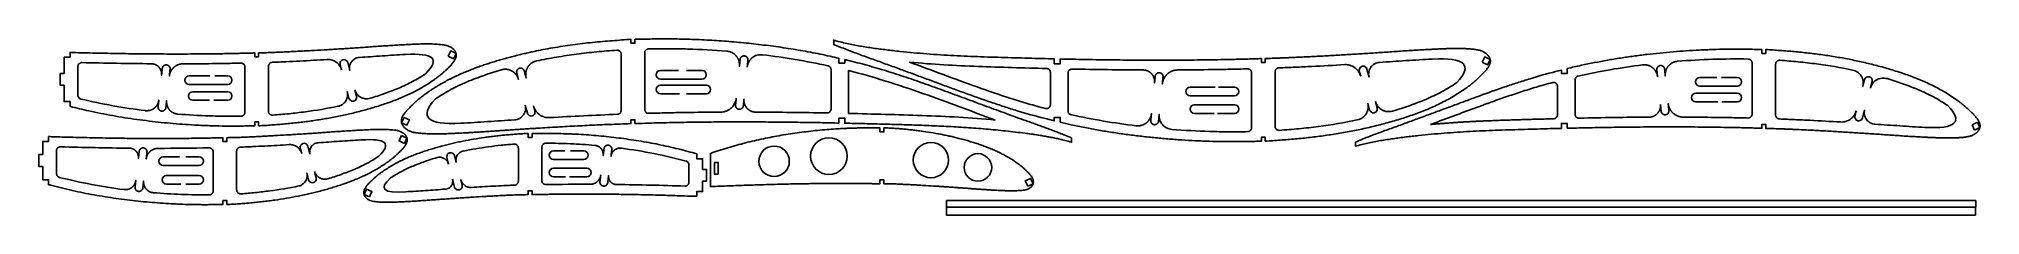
# Model space of a CAD drawing. Header units: millimetres. Extents: x 1866 to 2856, y 1409 to 1498.
import ezdxf

# ---------------------------------------------------------------- set-up
doc = ezdxf.new("R2010")
doc.units = ezdxf.units.MM
doc.layers.add('1.5mm轻木', color=30, linetype='Continuous')

msp = doc.modelspace()

# ---------------------------------------------------------------- linework, layer by layer
at = {"layer": '1.5mm轻木', "linetype": 'Continuous', "lineweight": 25}
for p, q in [((2052.77, 1490.53), (2052.77, 1490.53)), ((2576.58, 1488.18), (2576.58, 1488.18)), ((2540.1, 1479.43), (2540.1, 1479.43)), ((2547.62, 1466.6), (2547.62, 1466.6)), ((2827.87, 1453.41), (2827.87, 1453.41))]:
    msp.add_line(p, q, dxfattribs=at)
at = {"layer": '1.5mm轻木'}
for p, q in [((2328.73, 1416.2), (2328.73, 1408.7)), ((2853.83, 1416.2), (2328.73, 1416.2)), ((2328.73, 1412.7), (2853.83, 1412.7)), ((2328.73, 1408.7), (2853.73, 1408.7)), ((2853.73, 1408.7), (2853.73, 1412.7)), ((2853.83, 1412.7), (2853.83, 1416.2))]:
    msp.add_line(p, q, dxfattribs=at)
for points in [[(2024.39, 1482.39), (2023.32, 1486.44, 1), (2019.46, 1485.42), (2020.16, 1482.75)], [(1952.94, 1479.61), (1942.5, 1479.61, 1), (1942.5, 1475.21), (1962.1, 1475.21, 1), (1962.1, 1479.61), (1955.57, 1479.61)], [(2192.15, 1482.43), (2182.94, 1482.43, 1), (2182.94, 1478.03), (2204.07, 1478.03, 1), (2204.07, 1482.43), (2196.18, 1482.43)], [(2544.35, 1478.99), (2543.26, 1483.1, 1), (2539.4, 1482.08), (2540.09, 1479.45)], [(2724.18, 1478.77), (2732.22, 1478.77, -1), (2732.22, 1474.37), (2713.07, 1474.37, -1), (2713.07, 1478.77), (2721.85, 1478.77)], [(2796.21, 1474.27), (2797.13, 1477.75, -1), (2801, 1476.73), (2800.14, 1473.47)], [(1955, 1467.19), (1962.1, 1467.19, 1), (1962.1, 1471.59), (1944.35, 1471.59, 1), (1944.35, 1467.19), (1952.88, 1467.19)], [(2023.07, 1471.72), (2023.98, 1468.25, 1), (2027.85, 1469.27), (2026.99, 1472.53)], [(2196.14, 1470.46), (2206.28, 1470.46, 1), (2206.28, 1474.86), (2182.94, 1474.86, 1), (2182.94, 1470.46), (2192.51, 1470.46)], [(2465.87, 1473.93), (2453.14, 1473.93, 1), (2453.14, 1469.53), (2475.75, 1469.53, 1), (2475.75, 1473.93), (2467.58, 1473.93)], [(2543.7, 1465.79), (2544.62, 1462.31, 1), (2548.49, 1463.33), (2547.63, 1466.6)], [(2724.32, 1466.35), (2732.22, 1466.35, 1), (2732.22, 1470.75), (2711.03, 1470.75, 1), (2711.03, 1466.35), (2722.28, 1466.35)], [(2113.88, 1464.77), (2114.97, 1460.65, 1), (2118.83, 1461.67), (2118.13, 1464.31)], [(2467.09, 1460.55), (2475.75, 1460.55, 1), (2475.75, 1464.95), (2455.3, 1464.95, 1), (2455.3, 1460.55), (2465.33, 1460.55)], [(2797.19, 1462.3), (2796.11, 1458.21, -1), (2792.24, 1459.23), (2792.94, 1461.87)], [(1937.52, 1438.34), (1929.21, 1438.34, 1), (1929.21, 1433.94), (1947.51, 1433.94, 1), (1947.51, 1438.34), (1940.67, 1438.34)], [(2004.06, 1439.82), (2003.01, 1443.81, 1), (1999.14, 1442.79), (1999.86, 1440.07)], [(2078.68, 1435.55), (2077.77, 1439.01, 1), (2073.9, 1437.99), (2074.76, 1434.71)], [(2134.17, 1441.45), (2128.31, 1441.45, 1), (2128.31, 1437.05), (2143.82, 1437.05, 1), (2143.82, 1441.45), (2137.01, 1441.45)], [(1940.82, 1424.53), (1947.51, 1424.53, 1), (1947.51, 1428.93), (1930.86, 1428.93, 1), (1930.86, 1424.53), (1938.13, 1424.53)], [(2002.47, 1430.16), (2003.38, 1426.69, 1), (2007.25, 1427.71), (2006.39, 1430.98)], [(2076.8, 1426.95), (2077.84, 1422.99, 1), (2081.71, 1424.01), (2080.99, 1426.78)], [(2136.4, 1428.22), (2145.28, 1428.22, 1), (2145.28, 1432.62), (2128.31, 1432.62, 1), (2128.31, 1428.22), (2134.35, 1428.22)]]:
    msp.add_lwpolyline(points, format="xyb", dxfattribs=at)
at = {"layer": '1.5mm轻木', "linetype": 'Continuous', "lineweight": 25}
for points in [[(2074.59, 1489.63), (2077.31, 1488.36), (2078.58, 1491.08), (2075.86, 1492.35)], [(2602.14, 1486.6), (2604.86, 1485.33), (2606.12, 1488.05), (2603.4, 1489.32)], [(2052.07, 1458.47), (2054.79, 1457.2), (2053.53, 1454.48), (2050.81, 1455.75)], [(2851.96, 1454.72), (2854.68, 1455.99), (2855.95, 1453.27), (2853.23, 1452)], [(2050.84, 1449.25), (2049.57, 1446.53), (2052.29, 1445.26), (2053.56, 1447.98)], [(2370.28, 1423.39), (2369.01, 1426.11), (2371.73, 1427.38), (2373, 1424.66)], [(2034.39, 1417.94), (2035.66, 1420.66), (2032.94, 1421.93), (2031.67, 1419.21)]]:
    msp.add_lwpolyline(points, close=True, dxfattribs=at)
at = {"layer": '1.5mm轻木'}
msp.add_lwpolyline([(2212.38, 1429.48), (2210.38, 1429.48), (2210.38, 1435.48), (2212.38, 1435.48)], close=True, dxfattribs=at)
for centre, radius in [((2268.84, 1438.78), 9.36), ((2240.84, 1436.13), 7.77), ((2320.84, 1436.74), 8.98), ((2344.84, 1433), 7.01)]:
    msp.add_circle(centre, radius, dxfattribs=at)
at = {"layer": '1.5mm轻木', "linetype": 'Continuous', "lineweight": 25}
for points, knots in [([(1975.89, 1454.19), (1975.89, 1454.85), (1975.89, 1455.52), (1975.89, 1456.19), (1976.56, 1456.19), (1977.23, 1456.19), (1977.89, 1456.19), (1977.89, 1455.53), (1977.89, 1454.86), (1977.89, 1454.2), (1979.01, 1454.25), (1981.25, 1454.37), (1984.6, 1454.61), (1987.95, 1454.87), (1991.3, 1455.14), (1994.64, 1455.46), (1997.98, 1455.82), (2001.32, 1456.23), (2005.75, 1456.82), (2011.28, 1457.68), (2016.78, 1458.69), (2021.16, 1459.6), (2024.44, 1460.33), (2027.7, 1461.11), (2030.95, 1461.95), (2034.18, 1462.84), (2037.4, 1463.78), (2040.59, 1464.79), (2043.77, 1465.86), (2046.92, 1467.01), (2050.04, 1468.24), (2053.12, 1469.55), (2056.16, 1470.97), (2059.14, 1472.5), (2062.05, 1474.15), (2064.9, 1475.91), (2067.21, 1477.48), (2069.01, 1478.81), (2070.33, 1479.83), (2071.63, 1480.9), (2072.88, 1482.01), (2073.9, 1482.97), (2074.69, 1483.75), (2075.28, 1484.35), (2075.86, 1484.95), (2076.42, 1485.57), (2076.96, 1486.21), (2077.47, 1486.88), (2077.85, 1487.47), (2078.12, 1487.96), (2078.3, 1488.33), (2078.43, 1488.66), (2078.51, 1488.92), (2078.57, 1489.13), (2078.62, 1489.33), (2078.66, 1489.6), (2078.7, 1489.95), (2078.7, 1490.3), (2078.68, 1490.58), (2078.65, 1490.79), (2078.62, 1490.99), (2078.57, 1491.2), (2078.51, 1491.39), (2078.42, 1491.58), (2078.33, 1491.77), (2078.24, 1491.96), (2078.14, 1492.14), (2078.02, 1492.32), (2077.9, 1492.49), (2077.73, 1492.7), (2077.41, 1493.07), (2077, 1493.45), (2076.56, 1493.8), (2076.1, 1494.12), (2075.5, 1494.48), (2074.49, 1494.94), (2073.14, 1495.32), (2071.47, 1495.54), (2069.81, 1495.7), (2068.13, 1495.81), (2066.46, 1495.88), (2064.79, 1495.92), (2063.11, 1495.92), (2061.44, 1495.9), (2059.76, 1495.85), (2058.09, 1495.78), (2056.41, 1495.71), (2054.74, 1495.63), (2053.07, 1495.55), (2050.83, 1495.44), (2048.05, 1495.28), (2044.7, 1495.08), (2041.36, 1494.86), (2038.01, 1494.63), (2034.67, 1494.4), (2031.32, 1494.16), (2027.98, 1493.93), (2024.63, 1493.71), (2021.28, 1493.49), (2017.94, 1493.27), (2014.59, 1493.07), (2010.12, 1492.8), (2005.65, 1492.54), (2001.18, 1492.31), (1997.83, 1492.14), (1994.48, 1491.97), (1991.68, 1491.84), (1989.44, 1491.75), (1987.76, 1491.67), (1986.09, 1491.6), (1984.41, 1491.54), (1982.73, 1491.48), (1980.56, 1491.42), (1978.94, 1491.38), (1977.89, 1491.35), (1977.89, 1490.68), (1977.89, 1490.02), (1977.89, 1489.35), (1977.23, 1489.35), (1976.56, 1489.35), (1975.89, 1489.35), (1975.89, 1490), (1975.89, 1490.65), (1975.89, 1491.31), (1975.49, 1491.3), (1974.08, 1491.26), (1972.18, 1491.21), (1970.17, 1491.16), (1968.17, 1491.11), (1965.66, 1491.06), (1962.65, 1491), (1958.64, 1490.93), (1953.62, 1490.86), (1947.6, 1490.8), (1941.57, 1490.77), (1935.55, 1490.76), (1929.52, 1490.78), (1923.49, 1490.81), (1917.45, 1490.87), (1911.42, 1490.94), (1903.37, 1491.07), (1893.46, 1491.26), (1885.56, 1491.47), (1881.68, 1491.57), (1881.68, 1490.77), (1881.68, 1489.96), (1881.68, 1489.16), (1880.68, 1489.16), (1879.68, 1489.16), (1878.68, 1489.16), (1878.68, 1486.39), (1878.68, 1483.62), (1878.68, 1480.85), (1878.02, 1480.85), (1877.35, 1480.85), (1876.68, 1480.85), (1876.68, 1478.85), (1876.68, 1476.85), (1876.68, 1474.85), (1877.35, 1474.85), (1878.02, 1474.85), (1878.68, 1474.85), (1878.68, 1472.09), (1878.68, 1469.33), (1878.68, 1466.57), (1879.68, 1466.57), (1880.68, 1466.57), (1881.68, 1466.57), (1881.68, 1465.73), (1881.68, 1464.9), (1881.68, 1464.07), (1884.88, 1463.25), (1892.12, 1461.53), (1901.46, 1459.69), (1909.65, 1458.32), (1915.8, 1457.42), (1921.98, 1456.62), (1928.16, 1455.93), (1934.36, 1455.35), (1940.57, 1454.87), (1945.74, 1454.55), (1949.89, 1454.36), (1954.04, 1454.2), (1958.18, 1454.1), (1962.33, 1454.05), (1965.45, 1454.05), (1968.56, 1454.07), (1971.67, 1454.13), (1974.11, 1454.17), (1975.52, 1454.18), (1975.89, 1454.19)], [0, 0, 0, 0, 1, 1, 1, 2, 2, 2, 3, 3, 3, 3.008251, 3.016501, 3.024752, 3.033003, 3.041254, 3.049504, 3.057755, 3.066006, 3.082507, 3.099009, 3.10726, 3.11551, 3.123761, 3.132012, 3.140263, 3.148513, 3.156764, 3.165015, 3.173266, 3.181516, 3.189767, 3.198018, 3.206269, 3.214519, 3.22277, 3.231021, 3.235146, 3.239272, 3.243397, 3.247522, 3.251648, 3.25371, 3.255773, 3.257836, 3.259898, 3.261961, 3.264024, 3.266086, 3.267118, 3.268149, 3.26918, 3.269696, 3.270212, 3.270728, 3.271243, 3.272275, 3.273306, 3.273822, 3.274337, 3.274853, 3.275369, 3.275884, 3.2764, 3.276916, 3.277431, 3.277947, 3.278463, 3.278978, 3.279494, 3.280525, 3.282588, 3.283619, 3.284651, 3.286713, 3.288776, 3.292901, 3.297027, 3.301152, 3.305277, 3.309403, 3.313528, 3.317654, 3.321779, 3.325904, 3.33003, 3.334155, 3.33828, 3.342406, 3.346531, 3.354782, 3.363033, 3.371283, 3.379534, 3.387785, 3.396036, 3.404286, 3.412537, 3.420788, 3.429039, 3.437289, 3.44554, 3.462042, 3.470292, 3.478543, 3.486794, 3.495045, 3.49917, 3.503295, 3.507421, 3.511546, 3.515671, 3.519797, 3.527539, 3.527539, 3.527539, 4.527539, 4.527539, 4.527539, 5.527539, 5.527539, 5.527539, 6.527539, 6.527539, 6.527539, 6.530514, 6.537888, 6.541575, 6.545262, 6.552637, 6.560011, 6.567385, 6.582134, 6.596882, 6.611631, 6.626379, 6.641128, 6.655876, 6.670625, 6.685373, 6.700122, 6.729619, 6.758047, 6.758047, 6.758047, 7.758047, 7.758047, 7.758047, 8.758047, 8.758047, 8.758047, 9.758047, 9.758047, 9.758047, 10.758047, 10.758047, 10.758047, 11.758047, 11.758047, 11.758047, 12.758047, 12.758047, 12.758047, 13.758047, 13.758047, 13.758047, 14.758047, 14.758047, 14.758047, 15.758047, 15.758047, 15.758047, 15.807667, 15.870167, 15.901417, 15.932667, 15.963917, 15.995167, 16.026417, 16.057667, 16.088917, 16.104542, 16.120167, 16.151417, 16.167042, 16.182667, 16.198292, 16.213917, 16.229542, 16.235126, 16.235126, 16.235126, 16.235126]), ([(2392.64, 1447.99), (2391.5, 1448.49), (2389.52, 1449.29), (2386.71, 1450.41), (2384.22, 1451.37), (2381.73, 1452.31), (2379.24, 1453.23), (2376.74, 1454.14), (2374.24, 1455.03), (2371.74, 1455.93), (2368.41, 1457.12), (2364.24, 1458.62), (2359.25, 1460.44), (2354.26, 1462.26), (2349.28, 1464.09), (2344.29, 1465.93), (2339.31, 1467.77), (2334.34, 1469.6), (2329.37, 1471.43), (2324.4, 1473.24), (2319.43, 1475.03), (2314.45, 1476.78), (2309.45, 1478.5), (2304.43, 1480.16), (2299.43, 1481.75), (2294.45, 1483.25), (2289.47, 1484.68), (2284.49, 1486.04), (2280.28, 1487.11), (2277.75, 1487.73), (2276.88, 1487.94), (2276.88, 1487.34), (2276.88, 1486.75), (2276.88, 1486.15), (2275.88, 1486.15), (2274.88, 1486.15), (2273.88, 1486.15), (2273.88, 1486.98), (2273.88, 1487.82), (2273.88, 1488.65), (2272.39, 1488.99), (2269.22, 1489.71), (2264.37, 1490.72), (2259.35, 1491.7), (2254.34, 1492.6), (2249.33, 1493.43), (2244.3, 1494.19), (2239.26, 1494.89), (2234.21, 1495.52), (2229.17, 1496.09), (2224.13, 1496.6), (2219.09, 1497.05), (2214.05, 1497.44), (2209.01, 1497.77), (2203.96, 1498.04), (2198.91, 1498.24), (2193.86, 1498.39), (2188.8, 1498.47), (2183.74, 1498.49), (2177.42, 1498.43), (2172.79, 1498.3), (2169.84, 1498.27), (2169.84, 1497.6), (2169.84, 1496.94), (2169.84, 1496.27), (2169.18, 1496.27), (2168.51, 1496.27), (2167.84, 1496.27), (2167.84, 1496.93), (2167.84, 1497.6), (2167.84, 1498.26), (2164.71, 1498.04), (2159.88, 1497.66), (2153.34, 1497.17), (2148.24, 1496.68), (2143.14, 1496.13), (2138.06, 1495.48), (2132.99, 1494.75), (2127.94, 1493.93), (2123.72, 1493.16), (2120.33, 1492.49), (2117.77, 1491.95), (2115.22, 1491.39), (2112.67, 1490.81), (2110.12, 1490.19), (2107.59, 1489.55), (2105.03, 1488.87), (2102.47, 1488.17), (2099.89, 1487.42), (2097.32, 1486.64), (2094.76, 1485.82), (2092.21, 1484.97), (2089.67, 1484.07), (2087.56, 1483.28), (2085.86, 1482.63), (2084.56, 1482.11), (2083.27, 1481.58), (2081.98, 1481.04), (2080.7, 1480.49), (2079.43, 1479.91), (2078.15, 1479.32), (2076.86, 1478.7), (2075.55, 1478.04), (2074.25, 1477.38), (2072.97, 1476.68), (2071.69, 1475.97), (2070.41, 1475.24), (2069.11, 1474.47), (2067.79, 1473.65), (2066.44, 1472.79), (2065.11, 1471.9), (2063.81, 1471), (2062.53, 1470.07), (2061.28, 1469.13), (2060.23, 1468.3), (2059.35, 1467.57), (2058.63, 1466.96), (2057.92, 1466.34), (2057.21, 1465.7), (2056.5, 1465.02), (2055.77, 1464.32), (2054.95, 1463.51), (2054.03, 1462.57), (2053.07, 1461.5), (2052.19, 1460.4), (2051.45, 1459.26), (2050.91, 1458.1), (2050.63, 1456.91), (2050.71, 1455.88), (2050.92, 1455.21), (2051.18, 1454.77), (2051.42, 1454.29), (2051.89, 1453.71), (2052.48, 1453.11), (2053.14, 1452.57), (2053.85, 1452.08), (2054.56, 1451.69), (2055.27, 1451.38), (2055.95, 1451.13), (2056.64, 1450.94), (2057.33, 1450.79), (2058.03, 1450.67), (2058.72, 1450.58), (2059.61, 1450.48), (2060.68, 1450.38), (2061.94, 1450.28), (2063.2, 1450.2), (2064.46, 1450.14), (2065.72, 1450.1), (2066.99, 1450.08), (2068.26, 1450.07), (2069.52, 1450.08), (2070.79, 1450.1), (2072.05, 1450.13), (2073.32, 1450.17), (2074.58, 1450.21), (2075.85, 1450.27), (2077.11, 1450.32), (2078.38, 1450.38), (2079.64, 1450.44), (2080.91, 1450.5), (2082.17, 1450.56), (2083.44, 1450.63), (2084.7, 1450.7), (2086.39, 1450.79), (2088.51, 1450.91), (2091.04, 1451.07), (2093.57, 1451.23), (2096.1, 1451.4), (2098.64, 1451.57), (2101.17, 1451.74), (2103.7, 1451.91), (2106.24, 1452.08), (2108.77, 1452.25), (2111.3, 1452.42), (2113.83, 1452.59), (2116.37, 1452.75), (2118.9, 1452.91), (2122.28, 1453.12), (2126.5, 1453.37), (2131.56, 1453.66), (2136.62, 1453.94), (2141.69, 1454.2), (2146.75, 1454.45), (2151.82, 1454.68), (2158.85, 1454.97), (2164.19, 1455.17), (2167.84, 1455.29), (2167.84, 1455.96), (2167.84, 1456.63), (2167.84, 1457.29), (2168.51, 1457.29), (2169.18, 1457.29), (2169.84, 1457.29), (2169.84, 1456.64), (2169.84, 1455.99), (2169.84, 1455.34), (2172.27, 1455.4), (2176.38, 1455.57), (2182.18, 1455.71), (2187.24, 1455.83), (2192.3, 1455.92), (2197.36, 1456.01), (2202.41, 1456.07), (2207.47, 1456.12), (2212.52, 1456.16), (2217.58, 1456.18), (2222.64, 1456.19), (2227.69, 1456.19), (2232.75, 1456.17), (2237.8, 1456.14), (2242.85, 1456.1), (2247.9, 1456.05), (2252.95, 1455.99), (2258.01, 1455.91), (2263.06, 1455.83), (2268.11, 1455.73), (2271.72, 1455.66), (2273.64, 1455.61), (2273.88, 1455.61), (2273.88, 1456.42), (2273.88, 1457.23), (2273.88, 1458.04), (2274.88, 1458.04), (2275.88, 1458.04), (2276.88, 1458.04), (2276.88, 1457.21), (2276.88, 1456.38), (2276.88, 1455.54), (2277.33, 1455.53), (2279.45, 1455.48), (2283.26, 1455.39), (2288.31, 1455.26), (2293.36, 1455.13), (2298.41, 1455), (2303.46, 1454.86), (2308.51, 1454.71), (2313.56, 1454.55), (2318.61, 1454.36), (2323.65, 1454.16), (2328.7, 1453.92), (2333.74, 1453.65), (2338.79, 1453.34), (2343.84, 1452.97), (2348.88, 1452.57), (2353.92, 1452.11), (2358.95, 1451.6), (2363.98, 1451.03), (2368.17, 1450.51), (2371.53, 1450.05), (2374.06, 1449.69), (2376.58, 1449.31), (2379.09, 1448.89), (2381.6, 1448.44), (2384.1, 1447.94), (2386.6, 1447.4), (2389.45, 1446.71), (2391.47, 1446.2), (2392.64, 1445.84), (2392.64, 1446.56), (2392.64, 1447.28), (2392.64, 1447.99)], [0, 0, 0, 0, 0.015988, 0.027603, 0.039038, 0.050469, 0.061901, 0.073333, 0.084764, 0.096197, 0.107636, 0.130499, 0.153355, 0.176207, 0.199054, 0.221907, 0.244763, 0.267625, 0.290371, 0.313116, 0.335849, 0.358586, 0.381317, 0.404055, 0.426799, 0.449054, 0.471305, 0.493555, 0.515804, 0.527282, 0.527282, 0.527282, 1.527282, 1.527282, 1.527282, 2.527282, 2.527282, 2.527282, 3.527282, 3.527282, 3.527282, 3.547041, 3.569301, 3.591193, 3.613078, 3.63496, 3.656841, 3.678727, 3.700617, 3.722511, 3.74427, 3.766023, 3.787773, 3.809517, 3.831261, 3.853014, 3.874768, 3.896556, 3.918334, 3.940115, 3.978129, 3.978129, 3.978129, 4.978129, 4.978129, 4.978129, 5.978129, 5.978129, 5.978129, 6.978129, 6.978129, 6.978129, 7.015939, 7.036507, 7.057073, 7.077632, 7.098191, 7.118747, 7.139301, 7.159859, 7.170362, 7.180863, 7.191361, 7.201855, 7.212355, 7.222855, 7.233359, 7.244144, 7.254925, 7.265707, 7.276487, 7.287269, 7.298056, 7.308846, 7.314445, 7.320046, 7.325644, 7.331241, 7.336834, 7.342422, 7.348009, 7.353865, 7.359722, 7.365576, 7.371441, 7.377311, 7.383203, 7.389113, 7.395524, 7.401944, 7.408355, 7.414736, 7.421075, 7.427347, 7.433542, 7.437305, 7.441064, 7.444845, 7.448685, 7.452604, 7.456649, 7.460837, 7.466568, 7.472401, 7.478134, 7.483609, 7.488725, 7.493489, 7.498094, 7.50107, 7.501842, 7.50419, 7.507451, 7.510832, 7.514278, 7.517739, 7.521154, 7.524104, 7.526999, 7.529856, 7.532691, 7.535521, 7.538352, 7.541182, 7.546235, 7.551297, 7.556363, 7.56144, 7.566517, 7.571595, 7.576678, 7.581763, 7.586843, 7.591921, 7.596998, 7.602072, 7.607152, 7.61223, 7.617316, 7.622402, 7.627489, 7.632573, 7.637661, 7.642747, 7.647837, 7.658028, 7.668214, 7.678403, 7.688586, 7.698774, 7.70896, 7.719149, 7.729342, 7.73953, 7.749718, 7.759904, 7.77009, 7.780278, 7.790469, 7.810824, 7.831177, 7.851524, 7.871867, 7.892216, 7.912567, 7.932922, 7.976937, 7.976937, 7.976937, 8.976937, 8.976937, 8.976937, 9.976937, 9.976937, 9.976937, 10.976937, 10.976937, 10.976937, 11.00927, 11.031746, 11.054228, 11.076718, 11.099178, 11.121635, 11.144088, 11.166538, 11.188985, 11.211444, 11.233905, 11.256355, 11.278794, 11.301232, 11.323668, 11.346103, 11.368546, 11.390993, 11.413434, 11.435869, 11.439067, 11.439067, 11.439067, 12.439067, 12.439067, 12.439067, 13.439067, 13.439067, 13.439067, 14.439067, 14.439067, 14.439067, 14.444968, 14.467399, 14.489829, 14.512267, 14.53471, 14.557153, 14.579591, 14.60202, 14.624448, 14.646877, 14.669311, 14.691748, 14.714219, 14.736684, 14.759147, 14.781613, 14.80408, 14.82656, 14.849053, 14.860383, 14.871713, 14.883039, 14.894355, 14.905671, 14.916979, 14.928292, 14.939819, 14.956044, 14.956044, 14.956044, 15.956044, 15.956044, 15.956044, 15.956044]), ([(2386.8, 1455.99), (2386.8, 1456.82), (2386.8, 1457.66), (2386.8, 1458.49), (2385.8, 1458.49), (2384.8, 1458.49), (2383.8, 1458.49), (2383.8, 1457.89), (2383.8, 1457.3), (2383.8, 1456.71), (2382.07, 1457.13), (2375.74, 1458.72), (2367.17, 1461.14), (2358.12, 1463.98), (2349.12, 1466.97), (2340.18, 1470.15), (2331.28, 1473.41), (2324.61, 1475.88), (2317.93, 1478.34), (2311.26, 1480.8), (2304.58, 1483.25), (2299.01, 1485.28), (2294.55, 1486.89), (2291.2, 1488.09), (2287.86, 1489.29), (2284.51, 1490.5), (2281.18, 1491.74), (2277.85, 1493.01), (2274.55, 1494.32), (2272.35, 1495.21), (2271.26, 1495.68), (2271.26, 1496.4), (2271.26, 1497.12), (2271.26, 1497.84), (2272.35, 1497.5), (2274.57, 1496.94), (2277.91, 1496.14), (2281.27, 1495.45), (2284.64, 1494.83), (2288.03, 1494.27), (2291.43, 1493.77), (2294.84, 1493.31), (2298.25, 1492.88), (2301.67, 1492.48), (2306.23, 1491.98), (2311.94, 1491.42), (2318.81, 1490.85), (2325.69, 1490.36), (2332.57, 1489.96), (2339.47, 1489.63), (2346.36, 1489.36), (2353.27, 1489.13), (2360.17, 1488.93), (2369.38, 1488.68), (2377.26, 1488.47), (2382.83, 1488.33), (2383.8, 1488.31), (2383.8, 1487.48), (2383.8, 1486.64), (2383.8, 1485.81), (2384.8, 1485.81), (2385.8, 1485.81), (2386.8, 1485.81), (2386.8, 1486.62), (2386.8, 1487.43), (2386.8, 1488.24), (2389.44, 1488.18), (2396.68, 1488.03), (2406.22, 1487.86), (2415.43, 1487.75), (2422.33, 1487.69), (2429.24, 1487.65), (2436.13, 1487.63), (2443.03, 1487.64), (2449.92, 1487.67), (2456.81, 1487.73), (2463.69, 1487.82), (2469.42, 1487.91), (2474, 1488.01), (2477.43, 1488.09), (2480.29, 1488.15), (2482.58, 1488.22), (2484.86, 1488.29), (2487.15, 1488.37), (2488.86, 1488.42), (2489.43, 1488.44), (2489.43, 1487.79), (2489.43, 1487.14), (2489.43, 1486.49), (2490.1, 1486.49), (2490.76, 1486.49), (2491.43, 1486.49), (2491.43, 1487.16), (2491.43, 1487.82), (2491.43, 1488.49), (2492.61, 1488.52), (2494.43, 1488.58), (2496.89, 1488.67), (2498.81, 1488.74), (2500.72, 1488.81), (2502.64, 1488.89), (2504.55, 1488.97), (2507.1, 1489.08), (2510.28, 1489.22), (2514.11, 1489.4), (2517.93, 1489.59), (2523.02, 1489.86), (2528.1, 1490.14), (2533.19, 1490.44), (2537, 1490.67), (2540.81, 1490.91), (2544.62, 1491.15), (2548.42, 1491.41), (2552.23, 1491.66), (2556.03, 1491.92), (2559.84, 1492.18), (2563.64, 1492.44), (2567.45, 1492.68), (2571.25, 1492.91), (2574.42, 1493.08), (2576.96, 1493.2), (2578.86, 1493.3), (2580.76, 1493.38), (2582.66, 1493.46), (2584.57, 1493.53), (2586.47, 1493.59), (2588.37, 1493.61), (2590.28, 1493.61), (2592.18, 1493.57), (2594.08, 1493.49), (2595.98, 1493.36), (2597.88, 1493.18), (2599.77, 1492.94), (2601.31, 1492.53), (2602.47, 1492.02), (2603.16, 1491.63), (2603.69, 1491.27), (2604.19, 1490.88), (2604.66, 1490.46), (2605.04, 1490.05), (2605.25, 1489.81), (2605.39, 1489.62), (2605.53, 1489.43), (2605.65, 1489.22), (2605.76, 1489.01), (2605.88, 1488.8), (2605.99, 1488.59), (2606.07, 1488.37), (2606.14, 1488.14), (2606.19, 1487.91), (2606.22, 1487.67), (2606.25, 1487.36), (2606.26, 1486.96), (2606.21, 1486.57), (2606.14, 1486.26), (2606.08, 1486.03), (2606.01, 1485.8), (2605.91, 1485.5), (2605.75, 1485.13), (2605.54, 1484.71), (2605.23, 1484.16), (2604.79, 1483.5), (2604.21, 1482.74), (2603.59, 1482.02), (2602.95, 1481.31), (2602.28, 1480.63), (2601.61, 1479.96), (2600.71, 1479.07), (2599.55, 1477.98), (2598.12, 1476.72), (2596.65, 1475.51), (2595.15, 1474.35), (2593.1, 1472.85), (2590.47, 1471.07), (2587.23, 1469.07), (2583.91, 1467.2), (2580.52, 1465.46), (2577.07, 1463.85), (2573.56, 1462.36), (2570.01, 1460.97), (2566.43, 1459.67), (2562.82, 1458.45), (2559.18, 1457.31), (2555.52, 1456.24), (2551.85, 1455.23), (2548.15, 1454.28), (2544.44, 1453.39), (2540.72, 1452.56), (2535.73, 1451.53), (2529.47, 1450.38), (2523.18, 1449.41), (2518.12, 1448.74), (2514.33, 1448.28), (2510.52, 1447.87), (2506.71, 1447.51), (2502.9, 1447.2), (2499.08, 1446.91), (2495.25, 1446.62), (2492.71, 1446.43), (2491.43, 1446.35), (2491.43, 1447.01), (2491.43, 1447.68), (2491.43, 1448.34), (2490.76, 1448.34), (2490.1, 1448.34), (2489.43, 1448.34), (2489.43, 1447.67), (2489.43, 1447.01), (2489.43, 1446.34), (2488.91, 1446.33), (2487.21, 1446.31), (2484.32, 1446.25), (2480.76, 1446.18), (2477.21, 1446.14), (2473.65, 1446.14), (2468.91, 1446.17), (2464.17, 1446.28), (2459.43, 1446.44), (2454.69, 1446.65), (2448.77, 1446.99), (2441.68, 1447.51), (2434.59, 1448.16), (2427.52, 1448.92), (2420.46, 1449.81), (2413.42, 1450.82), (2404.06, 1452.35), (2395.18, 1454.08), (2388.68, 1455.55), (2386.8, 1455.99)], [0, 0, 0, 0, 1, 1, 1, 2, 2, 2, 3, 3, 3, 3.023534, 3.086034, 3.117284, 3.148534, 3.211034, 3.242284, 3.273534, 3.304784, 3.336034, 3.367284, 3.398534, 3.414159, 3.429784, 3.445409, 3.461034, 3.476659, 3.492284, 3.507909, 3.523534, 3.523534, 3.523534, 4.523534, 4.523534, 4.523534, 4.530909, 4.538283, 4.545657, 4.553031, 4.560406, 4.56778, 4.575154, 4.582528, 4.589903, 4.597277, 4.612025, 4.626774, 4.641523, 4.656271, 4.67102, 4.685768, 4.700517, 4.715265, 4.730014, 4.759511, 4.765715, 4.765715, 4.765715, 5.765715, 5.765715, 5.765715, 6.765715, 6.765715, 6.765715, 7.765715, 7.765715, 7.765715, 7.782603, 7.8121, 7.826849, 7.841597, 7.856346, 7.871094, 7.885843, 7.900591, 7.91534, 7.930088, 7.944837, 7.952211, 7.959585, 7.96696, 7.970647, 7.974334, 7.981708, 7.98539, 7.98539, 7.98539, 8.98539, 8.98539, 8.98539, 9.98539, 9.98539, 9.98539, 10.98539, 10.98539, 10.98539, 10.993029, 10.997154, 11.00128, 11.005405, 11.00953, 11.013656, 11.017781, 11.026032, 11.034283, 11.042533, 11.050784, 11.067286, 11.075536, 11.083787, 11.092038, 11.100289, 11.108539, 11.11679, 11.125041, 11.133292, 11.141542, 11.149793, 11.158044, 11.166295, 11.17042, 11.174545, 11.178671, 11.182796, 11.186921, 11.191047, 11.195172, 11.199297, 11.203423, 11.207548, 11.211674, 11.215799, 11.219924, 11.22405, 11.226112, 11.228175, 11.229206, 11.230238, 11.2323, 11.233332, 11.233847, 11.234363, 11.234879, 11.235394, 11.23591, 11.236426, 11.236942, 11.237457, 11.237973, 11.238489, 11.239004, 11.23952, 11.240551, 11.241583, 11.242098, 11.242614, 11.24313, 11.243645, 11.244677, 11.245708, 11.246739, 11.248802, 11.250865, 11.252927, 11.25499, 11.257053, 11.259115, 11.261178, 11.265303, 11.269429, 11.273554, 11.27768, 11.281805, 11.290056, 11.298306, 11.306557, 11.314808, 11.323059, 11.331309, 11.33956, 11.347811, 11.356062, 11.364312, 11.372563, 11.380814, 11.389065, 11.397315, 11.405566, 11.413817, 11.430318, 11.44682, 11.455071, 11.463321, 11.471572, 11.479823, 11.488074, 11.496324, 11.504575, 11.512826, 11.512826, 11.512826, 12.512826, 12.512826, 12.512826, 13.512826, 13.512826, 13.512826, 14.512826, 14.512826, 14.512826, 14.519664, 14.535289, 14.550914, 14.566539, 14.582164, 14.597789, 14.629039, 14.644664, 14.660289, 14.691539, 14.722789, 14.754039, 14.785289, 14.816539, 14.847789, 14.879039, 14.941539, 14.966954, 14.966954, 14.966954, 14.966954]), ([(1923.14, 1485.82), (1911.33, 1485.91), (1899.53, 1486.11), (1887.73, 1486.41), (1887.6, 1486.41), (1887.47, 1486.4), (1887.21, 1486.36), (1887.08, 1486.32), (1886.83, 1486.22), (1886.71, 1486.16), (1886.49, 1486.02), (1886.38, 1485.94), (1886.1, 1485.66), (1885.94, 1485.43), (1885.79, 1485.07), (1885.75, 1484.94), (1885.7, 1484.68), (1885.68, 1484.55), (1885.68, 1484.41), (1885.68, 1479.54), (1885.68, 1474.67), (1885.68, 1469.8), (1885.68, 1469.57), (1885.72, 1469.35), (1885.87, 1468.93), (1885.97, 1468.73), (1886.25, 1468.38), (1886.42, 1468.23), (1886.8, 1467.99), (1887, 1467.9), (1887.22, 1467.85), (1892.61, 1466.56), (1898.05, 1465.43), (1909, 1463.46), (1914.51, 1462.62), (1920.06, 1461.92)], [0, 0, 0, 0, 1, 1, 1, 1.125, 1.125, 1.25, 1.25, 1.375, 1.375, 1.5, 1.5, 1.75, 1.75, 1.875, 1.875, 2, 2, 2, 3, 3, 3, 3.25, 3.25, 3.5, 3.5, 3.75, 3.75, 4, 4, 4, 4.5, 4.5, 5, 5, 5, 5]), ([(1936.61, 1460.19), (1941.99, 1459.76), (1947.37, 1459.45), (1955.45, 1459.17), (1958.14, 1459.1), (1962.18, 1459.06), (1963.53, 1459.05), (1966.22, 1459.05), (1967.57, 1459.06), (1968.92, 1459.08), (1969.05, 1459.08), (1969.18, 1459.1), (1969.43, 1459.15), (1969.56, 1459.19), (1969.8, 1459.29), (1969.91, 1459.35), (1970.12, 1459.5), (1970.23, 1459.58), (1970.41, 1459.77), (1970.49, 1459.87), (1970.63, 1460.09), (1970.69, 1460.2), (1970.84, 1460.56), (1970.89, 1460.82), (1970.89, 1461.08), (1970.89, 1468.76), (1970.89, 1476.44), (1970.89, 1484.13), (1970.89, 1484.26), (1970.88, 1484.39), (1970.83, 1484.65), (1970.79, 1484.78), (1970.68, 1485.02), (1970.62, 1485.14), (1970.47, 1485.36), (1970.39, 1485.46), (1970.1, 1485.74), (1969.87, 1485.89), (1969.38, 1486.08), (1969.11, 1486.13), (1968.85, 1486.13), (1967.62, 1486.1), (1966.39, 1486.07), (1963.93, 1486.02), (1962.7, 1486), (1959.01, 1485.94), (1956.55, 1485.9), (1949.17, 1485.81), (1944.25, 1485.78), (1939.34, 1485.77)], [0, 0, 0, 0, 0.5, 0.5, 0.75, 0.75, 0.875, 0.875, 1, 1, 1, 1.125, 1.125, 1.25, 1.25, 1.375, 1.375, 1.5, 1.5, 1.625, 1.625, 1.75, 1.75, 2, 2, 2, 3, 3, 3, 3.125, 3.125, 3.25, 3.25, 3.375, 3.375, 3.5, 3.5, 3.75, 3.75, 4, 4, 4, 4.125, 4.125, 4.25, 4.25, 4.5, 4.5, 5, 5, 5, 5]), ([(2012.93, 1487.96), (2008.25, 1487.68), (2003.56, 1487.42), (1996.54, 1487.06), (1994.19, 1486.95), (1990.68, 1486.79), (1989.51, 1486.74), (1987.16, 1486.64), (1985.99, 1486.59), (1984.82, 1486.55), (1984.69, 1486.54), (1984.57, 1486.53), (1984.32, 1486.47), (1984.19, 1486.43), (1983.96, 1486.32), (1983.85, 1486.26), (1983.64, 1486.12), (1983.54, 1486.03), (1983.37, 1485.85), (1983.29, 1485.75), (1983.15, 1485.53), (1983.09, 1485.42), (1982.94, 1485.06), (1982.89, 1484.81), (1982.89, 1484.55), (1982.89, 1476.92), (1982.89, 1469.29), (1982.89, 1461.65), (1982.89, 1461.51), (1982.91, 1461.38), (1982.96, 1461.11), (1983, 1460.98), (1983.11, 1460.73), (1983.18, 1460.61), (1983.34, 1460.38), (1983.43, 1460.28), (1983.73, 1460), (1983.97, 1459.86), (1984.36, 1459.72), (1984.5, 1459.69), (1984.77, 1459.65), (1984.9, 1459.65), (1985.04, 1459.66), (1986.44, 1459.76), (1987.84, 1459.87), (1990.63, 1460.1), (1992.03, 1460.23), (1996.21, 1460.65), (1998.99, 1460.97), (2007.32, 1462.07), (2012.85, 1462.98), (2018.34, 1464.12)], [0, 0, 0, 0, 0.5, 0.5, 0.75, 0.75, 0.875, 0.875, 1, 1, 1, 1.125, 1.125, 1.25, 1.25, 1.375, 1.375, 1.5, 1.5, 1.625, 1.625, 1.75, 1.75, 2, 2, 2, 3, 3, 3, 3.125, 3.125, 3.25, 3.25, 3.375, 3.375, 3.5, 3.5, 3.75, 3.75, 3.875, 3.875, 4, 4, 4, 4.125, 4.125, 4.25, 4.25, 4.5, 4.5, 5, 5, 5, 5]), ([(2020.17, 1482.72), (2019.96, 1483.5), (2019.63, 1484.23), (2018.71, 1485.58), (2018.14, 1486.15), (2017.15, 1486.87), (2016.81, 1487.08), (2016.09, 1487.43), (2015.71, 1487.57), (2014.54, 1487.91), (2013.74, 1488), (2012.93, 1487.96)], [0, 0, 0, 0, 0.25, 0.25, 0.5, 0.5, 0.625, 0.625, 0.75, 0.75, 1, 1, 1, 1]), ([(2029.16, 1489), (2028.77, 1488.97), (2028.39, 1488.91), (2027.64, 1488.69), (2027.28, 1488.53), (2026.6, 1488.16), (2026.29, 1487.93), (2025.85, 1487.54), (2025.71, 1487.4), (2025.45, 1487.12), (2025.33, 1486.97), (2025.1, 1486.65), (2025, 1486.49), (2024.81, 1486.15), (2024.72, 1485.97), (2024.49, 1485.44), (2024.38, 1485.07), (2024.27, 1484.49), (2024.25, 1484.3), (2024.22, 1483.91), (2024.22, 1483.72), (2024.24, 1483.14), (2024.3, 1482.75), (2024.4, 1482.37)], [0, 0, 0, 0, 0.125, 0.125, 0.25, 0.25, 0.375, 0.375, 0.4375, 0.4375, 0.5, 0.5, 0.5625, 0.5625, 0.625, 0.625, 0.75, 0.75, 0.8125, 0.8125, 0.875, 0.875, 1, 1, 1, 1]), ([(2052.77, 1490.53), (2050.8, 1490.43), (2048.83, 1490.32), (2044.89, 1490.08), (2042.93, 1489.95), (2037.03, 1489.55), (2033.09, 1489.27), (2029.16, 1489)], [0, 0, 0, 0, 0.25, 0.25, 0.5, 0.5, 1, 1, 1, 1]), ([(2052.77, 1490.53), (2067.17, 1491.44), (2070.63, 1488.2), (2063.16, 1480.79), (2063.16, 1480.79), (2063.16, 1480.79), (2063.16, 1480.79), (2060.98, 1479.31), (2058.74, 1477.98), (2054.15, 1475.53), (2051.8, 1474.42), (2047.03, 1472.4), (2044.6, 1471.47), (2039.7, 1469.75), (2037.22, 1468.95), (2034.71, 1468.21)], [0, 0, 0, 0, 1, 1, 1, 2, 2, 2, 2.25, 2.25, 2.5, 2.5, 2.75, 2.75, 3, 3, 3, 3]), ([(2126.34, 1458.37), (2137.86, 1459.05), (2149.39, 1459.61), (2160.92, 1460.05), (2161.05, 1460.06), (2161.17, 1460.07), (2161.42, 1460.13), (2161.54, 1460.17), (2161.78, 1460.28), (2161.89, 1460.34), (2162.1, 1460.49), (2162.2, 1460.57), (2162.37, 1460.76), (2162.45, 1460.85), (2162.59, 1461.07), (2162.65, 1461.18), (2162.79, 1461.54), (2162.84, 1461.79), (2162.84, 1462.05), (2162.84, 1471.61), (2162.84, 1481.16), (2162.84, 1490.72), (2162.84, 1490.86), (2162.83, 1490.99), (2162.77, 1491.26), (2162.73, 1491.39), (2162.62, 1491.64), (2162.55, 1491.76), (2162.39, 1491.99), (2162.3, 1492.09), (2162, 1492.37), (2161.76, 1492.51), (2161.37, 1492.65), (2161.24, 1492.68), (2160.97, 1492.72), (2160.83, 1492.72), (2160.69, 1492.71), (2158.97, 1492.58), (2157.25, 1492.45), (2153.81, 1492.18), (2152.09, 1492.03), (2146.94, 1491.53), (2143.51, 1491.14), (2136.67, 1490.25), (2133.25, 1489.74), (2126.45, 1488.59), (2123.06, 1487.95), (2119.69, 1487.24)], [0, 0, 0, 0, 1, 1, 1, 1.125, 1.125, 1.25, 1.25, 1.375, 1.375, 1.5, 1.5, 1.625, 1.625, 1.75, 1.75, 2, 2, 2, 3, 3, 3, 3.125, 3.125, 3.25, 3.25, 3.375, 3.375, 3.5, 3.5, 3.75, 3.75, 3.875, 3.875, 4, 4, 4, 4.125, 4.125, 4.25, 4.25, 4.5, 4.5, 4.75, 4.75, 5, 5, 5, 5]), ([(2216.74, 1492.21), (2210.11, 1492.73), (2203.47, 1493.1), (2193.49, 1493.4), (2190.15, 1493.46), (2185.15, 1493.48), (2183.48, 1493.48), (2180.14, 1493.45), (2178.47, 1493.43), (2176.8, 1493.39), (2176.67, 1493.39), (2176.55, 1493.38), (2176.29, 1493.32), (2176.17, 1493.28), (2175.93, 1493.18), (2175.82, 1493.12), (2175.61, 1492.97), (2175.51, 1492.89), (2175.33, 1492.7), (2175.24, 1492.6), (2175.1, 1492.39), (2175.04, 1492.27), (2174.89, 1491.91), (2174.84, 1491.66), (2174.84, 1491.4), (2174.84, 1481.79), (2174.84, 1472.18), (2174.84, 1462.57), (2174.84, 1462.44), (2174.86, 1462.31), (2174.91, 1462.05), (2174.95, 1461.92), (2175.05, 1461.67), (2175.12, 1461.55), (2175.27, 1461.33), (2175.36, 1461.23), (2175.64, 1460.95), (2175.87, 1460.81), (2176.24, 1460.66), (2176.37, 1460.63), (2176.64, 1460.58), (2176.77, 1460.57), (2176.91, 1460.57), (2178.43, 1460.62), (2179.96, 1460.66), (2183.02, 1460.73), (2184.55, 1460.77), (2189.14, 1460.87), (2192.2, 1460.93), (2201.38, 1461.07), (2207.5, 1461.13), (2213.62, 1461.16)], [0, 0, 0, 0, 0.5, 0.5, 0.75, 0.75, 0.875, 0.875, 1, 1, 1, 1.125, 1.125, 1.25, 1.25, 1.375, 1.375, 1.5, 1.5, 1.625, 1.625, 1.75, 1.75, 2, 2, 2, 3, 3, 3, 3.125, 3.125, 3.25, 3.25, 3.375, 3.375, 3.5, 3.5, 3.75, 3.75, 3.875, 3.875, 4, 4, 4, 4.125, 4.125, 4.25, 4.25, 4.5, 4.5, 5, 5, 5, 5]), ([(2234.96, 1490.38), (2234.5, 1490.44), (2234.03, 1490.45), (2233.11, 1490.38), (2232.64, 1490.29), (2231.75, 1490.04), (2231.32, 1489.87), (2230.7, 1489.55), (2230.5, 1489.43), (2230.11, 1489.18), (2229.92, 1489.05), (2229.38, 1488.61), (2229.04, 1488.29), (2228.44, 1487.57), (2228.18, 1487.19), (2227.74, 1486.38), (2227.55, 1485.94), (2227.28, 1485.05), (2227.19, 1484.6), (2227.14, 1484.13)], [0, 0, 0, 0, 0.125, 0.125, 0.25, 0.25, 0.375, 0.375, 0.4375, 0.4375, 0.5, 0.5, 0.625, 0.625, 0.75, 0.75, 0.875, 0.875, 1, 1, 1, 1]), ([(2231.45, 1461.18), (2243.58, 1461.13), (2255.71, 1460.98), (2267.84, 1460.74), (2267.98, 1460.74), (2268.11, 1460.75), (2268.37, 1460.79), (2268.5, 1460.83), (2268.74, 1460.93), (2268.86, 1460.99), (2269.08, 1461.13), (2269.19, 1461.22), (2269.47, 1461.49), (2269.62, 1461.72), (2269.83, 1462.2), (2269.88, 1462.47), (2269.88, 1462.74), (2269.88, 1469.43), (2269.88, 1476.13), (2269.88, 1482.82), (2269.88, 1483.05), (2269.84, 1483.27), (2269.69, 1483.7), (2269.58, 1483.9), (2269.3, 1484.26), (2269.13, 1484.4), (2268.74, 1484.64), (2268.53, 1484.73), (2268.31, 1484.78), (2262.77, 1485.98), (2257.23, 1487.04), (2246.11, 1488.9), (2240.54, 1489.7), (2234.96, 1490.38)], [0, 0, 0, 0, 1, 1, 1, 1.125, 1.125, 1.25, 1.25, 1.375, 1.375, 1.5, 1.5, 1.75, 1.75, 2, 2, 2, 3, 3, 3, 3.25, 3.25, 3.5, 3.5, 3.75, 3.75, 4, 4, 4, 4.5, 4.5, 5, 5, 5, 5]), ([(2309.99, 1486.6), (2315.8, 1486.05), (2321.62, 1485.61), (2333.25, 1484.9), (2339.07, 1484.64), (2350.72, 1484.2), (2356.54, 1484.03), (2368.19, 1483.7), (2374.02, 1483.55), (2379.85, 1483.4), (2379.98, 1483.4), (2380.1, 1483.38), (2380.35, 1483.33), (2380.48, 1483.29), (2380.72, 1483.19), (2380.83, 1483.12), (2381.04, 1482.98), (2381.14, 1482.89), (2381.32, 1482.71), (2381.4, 1482.61), (2381.54, 1482.39), (2381.6, 1482.28), (2381.75, 1481.92), (2381.8, 1481.66), (2381.8, 1481.4), (2381.8, 1475.91), (2381.8, 1470.43), (2381.8, 1464.94), (2381.8, 1464.78), (2381.78, 1464.63), (2381.71, 1464.34), (2381.66, 1464.19), (2381.46, 1463.78), (2381.26, 1463.54), (2380.9, 1463.26), (2380.77, 1463.18), (2380.49, 1463.06), (2380.35, 1463.01), (2380.05, 1462.95), (2379.9, 1462.93), (2379.59, 1462.94), (2379.44, 1462.96), (2379.29, 1463), (2376.33, 1463.78), (2373.39, 1464.59), (2367.52, 1466.29), (2364.6, 1467.18), (2355.88, 1469.95), (2350.11, 1471.93), (2338.62, 1476.03), (2332.9, 1478.15), (2321.45, 1482.38), (2315.72, 1484.49), (2309.99, 1486.6)], [0, 0, 0, 0, 0.25, 0.25, 0.5, 0.5, 0.75, 0.75, 1, 1, 1, 1.125, 1.125, 1.25, 1.25, 1.375, 1.375, 1.5, 1.5, 1.625, 1.625, 1.75, 1.75, 2, 2, 2, 3, 3, 3, 3.125, 3.125, 3.25, 3.25, 3.5, 3.5, 3.625, 3.625, 3.75, 3.75, 3.875, 3.875, 4, 4, 4, 4.125, 4.125, 4.25, 4.25, 4.5, 4.5, 4.75, 4.75, 5, 5, 5, 5]), ([(2744.77, 1493.08), (2744.77, 1492.42), (2744.77, 1491.75), (2744.77, 1491.08), (2745.44, 1491.08), (2746.1, 1491.08), (2746.77, 1491.08), (2746.77, 1491.75), (2746.77, 1492.41), (2746.77, 1493.07), (2747.98, 1493), (2750.41, 1492.84), (2754.04, 1492.57), (2757.68, 1492.3), (2761.31, 1492), (2764.94, 1491.65), (2768.56, 1491.26), (2772.17, 1490.83), (2776.98, 1490.18), (2782.98, 1489.26), (2788.94, 1488.16), (2793.69, 1487.18), (2797.23, 1486.39), (2800.77, 1485.54), (2804.28, 1484.64), (2807.79, 1483.68), (2811.27, 1482.66), (2814.74, 1481.57), (2818.18, 1480.4), (2821.59, 1479.16), (2824.97, 1477.84), (2828.31, 1476.42), (2831.59, 1474.89), (2834.82, 1473.23), (2837.98, 1471.45), (2841.07, 1469.54), (2843.57, 1467.84), (2845.52, 1466.41), (2846.96, 1465.3), (2848.36, 1464.15), (2849.72, 1462.95), (2850.82, 1461.91), (2851.68, 1461.06), (2852.32, 1460.42), (2852.95, 1459.77), (2853.56, 1459.1), (2854.15, 1458.41), (2854.7, 1457.69), (2855.11, 1457.05), (2855.41, 1456.53), (2855.61, 1456.12), (2855.75, 1455.77), (2855.85, 1455.49), (2855.92, 1455.27), (2855.97, 1455.05), (2856.03, 1454.75), (2856.07, 1454.38), (2856.07, 1454), (2856.04, 1453.7), (2856.01, 1453.47), (2855.97, 1453.25), (2855.91, 1453.03), (2855.83, 1452.82), (2855.73, 1452.62), (2855.63, 1452.42), (2855.52, 1452.22), (2855.41, 1452.02), (2855.28, 1451.83), (2855.15, 1451.65), (2854.95, 1451.42), (2854.6, 1451.03), (2854.15, 1450.62), (2853.67, 1450.25), (2853.17, 1449.91), (2852.52, 1449.53), (2851.41, 1449.03), (2849.95, 1448.64), (2848.15, 1448.4), (2846.34, 1448.24), (2844.53, 1448.11), (2842.72, 1448.04), (2840.91, 1448), (2839.09, 1447.99), (2837.28, 1448.02), (2835.47, 1448.07), (2833.65, 1448.14), (2831.84, 1448.22), (2830.03, 1448.3), (2828.22, 1448.39), (2825.8, 1448.51), (2822.78, 1448.67), (2819.16, 1448.89), (2815.53, 1449.12), (2811.91, 1449.37), (2808.29, 1449.62), (2804.67, 1449.87), (2801.04, 1450.11), (2797.42, 1450.36), (2793.79, 1450.59), (2790.16, 1450.82), (2786.53, 1451.04), (2781.69, 1451.33), (2776.85, 1451.6), (2772, 1451.85), (2768.37, 1452.03), (2764.73, 1452.21), (2761.7, 1452.35), (2759.27, 1452.45), (2757.45, 1452.53), (2755.63, 1452.6), (2753.81, 1452.67), (2751.98, 1452.74), (2749.64, 1452.82), (2747.9, 1452.87), (2746.77, 1452.9), (2746.77, 1453.56), (2746.77, 1454.23), (2746.77, 1454.9), (2746.1, 1454.9), (2745.44, 1454.9), (2744.77, 1454.9), (2744.77, 1454.25), (2744.77, 1453.6), (2744.77, 1452.95), (2744.26, 1452.96), (2742.67, 1453), (2740.54, 1453.07), (2738.36, 1453.14), (2736.19, 1453.2), (2733.46, 1453.26), (2730.2, 1453.33), (2725.84, 1453.41), (2720.39, 1453.5), (2713.85, 1453.58), (2707.3, 1453.62), (2700.75, 1453.65), (2694.2, 1453.64), (2687.64, 1453.62), (2681.08, 1453.57), (2674.52, 1453.51), (2665.77, 1453.39), (2656.08, 1453.21), (2648.58, 1453.04), (2645.46, 1452.97), (2645.46, 1453.77), (2645.46, 1454.58), (2645.46, 1455.39), (2644.46, 1455.39), (2643.46, 1455.39), (2642.46, 1455.39), (2642.46, 1454.56), (2642.46, 1453.72), (2642.46, 1452.89), (2642.2, 1452.89), (2637.58, 1452.77), (2630.76, 1452.58), (2622.01, 1452.33), (2615.45, 1452.13), (2608.89, 1451.9), (2602.34, 1451.64), (2595.79, 1451.32), (2589.24, 1450.93), (2582.7, 1450.46), (2576.17, 1449.91), (2570.75, 1449.37), (2566.41, 1448.89), (2563.16, 1448.51), (2559.92, 1448.09), (2556.68, 1447.65), (2553.44, 1447.17), (2550.22, 1446.64), (2547.01, 1446.05), (2543.81, 1445.39), (2540.64, 1444.63), (2538.53, 1444.09), (2537.49, 1443.78), (2537.49, 1444.5), (2537.49, 1445.22), (2537.49, 1445.94), (2538.52, 1446.39), (2540.61, 1447.23), (2543.75, 1448.49), (2546.91, 1449.69), (2550.08, 1450.87), (2553.26, 1452.03), (2556.44, 1453.17), (2559.62, 1454.32), (2563.86, 1455.85), (2569.16, 1457.79), (2575.5, 1460.12), (2581.85, 1462.47), (2588.19, 1464.82), (2594.53, 1467.17), (2602.99, 1470.28), (2611.48, 1473.32), (2620.04, 1476.17), (2628.64, 1478.88), (2636.12, 1481), (2641.47, 1482.37), (2642.46, 1482.62), (2642.46, 1482.03), (2642.46, 1481.44), (2642.46, 1480.86), (2643.46, 1480.86), (2644.46, 1480.86), (2645.46, 1480.86), (2645.46, 1481.69), (2645.46, 1482.52), (2645.46, 1483.36), (2647.85, 1483.94), (2654.65, 1485.5), (2663.71, 1487.27), (2672.61, 1488.74), (2679.3, 1489.71), (2686.01, 1490.56), (2692.73, 1491.29), (2699.47, 1491.92), (2706.21, 1492.43), (2711.84, 1492.75), (2716.34, 1492.95), (2720.85, 1493.12), (2725.35, 1493.22), (2729.86, 1493.26), (2733.24, 1493.26), (2736.63, 1493.23), (2740.01, 1493.16), (2742.72, 1493.11), (2744.31, 1493.09), (2744.77, 1493.08)], [0, 0, 0, 0, 1, 1, 1, 2, 2, 2, 3, 3, 3, 3.008251, 3.016501, 3.024752, 3.033003, 3.041254, 3.049504, 3.057755, 3.066006, 3.082507, 3.099009, 3.10726, 3.11551, 3.123761, 3.132012, 3.140263, 3.148513, 3.156764, 3.165015, 3.173266, 3.181516, 3.189767, 3.198018, 3.206269, 3.214519, 3.22277, 3.231021, 3.235146, 3.239272, 3.243397, 3.247522, 3.251648, 3.25371, 3.255773, 3.257836, 3.259898, 3.261961, 3.264024, 3.266086, 3.267118, 3.268149, 3.26918, 3.269696, 3.270212, 3.270728, 3.271243, 3.272275, 3.273306, 3.273822, 3.274337, 3.274853, 3.275369, 3.275884, 3.2764, 3.276916, 3.277431, 3.277947, 3.278463, 3.278978, 3.279494, 3.280525, 3.282588, 3.283619, 3.284651, 3.286713, 3.288776, 3.292901, 3.297027, 3.301152, 3.305277, 3.309403, 3.313528, 3.317654, 3.321779, 3.325904, 3.33003, 3.334155, 3.33828, 3.342406, 3.346531, 3.354782, 3.363033, 3.371283, 3.379534, 3.387785, 3.396036, 3.404286, 3.412537, 3.420788, 3.429039, 3.437289, 3.44554, 3.462042, 3.470292, 3.478543, 3.486794, 3.495045, 3.49917, 3.503295, 3.507421, 3.511546, 3.515671, 3.519797, 3.527473, 3.527473, 3.527473, 4.527473, 4.527473, 4.527473, 5.527473, 5.527473, 5.527473, 6.527473, 6.527473, 6.527473, 6.530898, 6.538273, 6.54196, 6.545647, 6.553021, 6.560395, 6.56777, 6.582518, 6.597267, 6.612015, 6.626764, 6.641512, 6.656261, 6.671009, 6.685758, 6.700506, 6.730003, 6.75107, 6.75107, 6.75107, 7.75107, 7.75107, 7.75107, 8.75107, 8.75107, 8.75107, 9.75107, 9.75107, 9.75107, 9.75276, 9.782257, 9.797006, 9.811754, 9.826503, 9.841251, 9.856, 9.870748, 9.885497, 9.900245, 9.914994, 9.922368, 9.929742, 9.937117, 9.944491, 9.951865, 9.959239, 9.966614, 9.973988, 9.981362, 9.988736, 9.988736, 9.988736, 10.988736, 10.988736, 10.988736, 11.004361, 11.019986, 11.035611, 11.051236, 11.066861, 11.082486, 11.098111, 11.113736, 11.144986, 11.176236, 11.207486, 11.238736, 11.269986, 11.301236, 11.363736, 11.394986, 11.426236, 11.488736, 11.502785, 11.502785, 11.502785, 12.502785, 12.502785, 12.502785, 13.502785, 13.502785, 13.502785, 14.502785, 14.502785, 14.502785, 14.536959, 14.599459, 14.630709, 14.661959, 14.693209, 14.724459, 14.755709, 14.786959, 14.818209, 14.833834, 14.849459, 14.880709, 14.896334, 14.911959, 14.927584, 14.943209, 14.958834, 14.965218, 14.965218, 14.965218, 14.965218]), ([(2544.35, 1478.98), (2544.24, 1479.41), (2544.18, 1479.84), (2544.15, 1480.5), (2544.16, 1480.72), (2544.19, 1481.16), (2544.22, 1481.38), (2544.33, 1482.03), (2544.46, 1482.45), (2544.81, 1483.26), (2545.02, 1483.64), (2545.53, 1484.36), (2545.83, 1484.69), (2546.49, 1485.27), (2546.85, 1485.52), (2547.62, 1485.96), (2548.02, 1486.12), (2548.86, 1486.37), (2549.3, 1486.45), (2549.74, 1486.48)], [0, 0, 0, 0, 0.125, 0.125, 0.1875, 0.1875, 0.25, 0.25, 0.375, 0.375, 0.5, 0.5, 0.625, 0.625, 0.75, 0.75, 0.875, 0.875, 1, 1, 1, 1]), ([(2549.74, 1486.48), (2554.21, 1486.78), (2558.69, 1487.09), (2565.39, 1487.54), (2567.63, 1487.68), (2572.1, 1487.95), (2574.34, 1488.07), (2576.58, 1488.18)], [0, 0, 0, 0, 0.5, 0.5, 0.75, 0.75, 1, 1, 1, 1]), ([(2576.58, 1488.18), (2593.38, 1489.12), (2597.57, 1485.13), (2589.13, 1476.2), (2589.13, 1476.2), (2589.13, 1476.21), (2589.13, 1476.21), (2587.87, 1475.35), (2586.59, 1474.54), (2584.01, 1472.99), (2582.71, 1472.25), (2578.75, 1470.13), (2576.04, 1468.85), (2571.92, 1467.1), (2570.53, 1466.54), (2567.74, 1465.47), (2566.34, 1464.95), (2562.1, 1463.46), (2559.24, 1462.55), (2556.35, 1461.69)], [0, 0, 0, 0, 1, 1, 1, 2, 2, 2, 2.125, 2.125, 2.25, 2.25, 2.5, 2.5, 2.625, 2.625, 2.75, 2.75, 3, 3, 3, 3]), ([(2704.64, 1458.63), (2710.16, 1458.61), (2715.67, 1458.56), (2723.94, 1458.45), (2726.69, 1458.4), (2730.82, 1458.32), (2732.2, 1458.29), (2734.96, 1458.23), (2736.34, 1458.2), (2737.71, 1458.16), (2737.85, 1458.15), (2737.98, 1458.16), (2738.24, 1458.21), (2738.37, 1458.25), (2738.62, 1458.34), (2738.74, 1458.4), (2738.96, 1458.55), (2739.07, 1458.63), (2739.35, 1458.91), (2739.51, 1459.13), (2739.66, 1459.5), (2739.7, 1459.63), (2739.75, 1459.89), (2739.77, 1460.02), (2739.77, 1460.16), (2739.77, 1468.84), (2739.77, 1477.52), (2739.77, 1486.2), (2739.77, 1486.33), (2739.76, 1486.46), (2739.71, 1486.71), (2739.67, 1486.84), (2739.57, 1487.08), (2739.51, 1487.19), (2739.37, 1487.41), (2739.29, 1487.51), (2739.11, 1487.69), (2739.01, 1487.78), (2738.79, 1487.92), (2738.68, 1487.99), (2738.32, 1488.14), (2738.06, 1488.2), (2737.8, 1488.2), (2725.75, 1488.41), (2713.73, 1488.02), (2701.71, 1487.07)], [0, 0, 0, 0, 0.5, 0.5, 0.75, 0.75, 0.875, 0.875, 1, 1, 1, 1.125, 1.125, 1.25, 1.25, 1.375, 1.375, 1.5, 1.5, 1.75, 1.75, 1.875, 1.875, 2, 2, 2, 3, 3, 3, 3.125, 3.125, 3.25, 3.25, 3.375, 3.375, 3.5, 3.5, 3.625, 3.625, 3.75, 3.75, 4, 4, 4, 5, 5, 5, 5]), ([(2791.03, 1482.62), (2784.91, 1483.89), (2778.75, 1484.92), (2769.47, 1486.13), (2766.37, 1486.48), (2761.71, 1486.94), (2760.15, 1487.08), (2757.04, 1487.33), (2755.48, 1487.45), (2753.92, 1487.57), (2753.78, 1487.58), (2753.64, 1487.57), (2753.37, 1487.54), (2753.24, 1487.51), (2752.98, 1487.42), (2752.86, 1487.36), (2752.62, 1487.22), (2752.51, 1487.13), (2752.21, 1486.85), (2752.05, 1486.62), (2751.88, 1486.25), (2751.84, 1486.12), (2751.78, 1485.85), (2751.77, 1485.71), (2751.77, 1485.57), (2751.77, 1476.94), (2751.77, 1468.31), (2751.77, 1459.68), (2751.77, 1459.55), (2751.78, 1459.42), (2751.83, 1459.17), (2751.87, 1459.05), (2751.96, 1458.81), (2752.02, 1458.7), (2752.16, 1458.49), (2752.24, 1458.38), (2752.42, 1458.2), (2752.51, 1458.12), (2752.72, 1457.97), (2752.84, 1457.91), (2753.18, 1457.75), (2753.44, 1457.69), (2753.7, 1457.68), (2755, 1457.63), (2756.31, 1457.58), (2758.92, 1457.47), (2760.22, 1457.42), (2764.13, 1457.24), (2766.74, 1457.12), (2774.57, 1456.73), (2779.79, 1456.45), (2785, 1456.14)], [0, 0, 0, 0, 0.5, 0.5, 0.75, 0.75, 0.875, 0.875, 1, 1, 1, 1.125, 1.125, 1.25, 1.25, 1.375, 1.375, 1.5, 1.5, 1.75, 1.75, 1.875, 1.875, 2, 2, 2, 3, 3, 3, 3.125, 3.125, 3.25, 3.25, 3.375, 3.375, 3.5, 3.5, 3.625, 3.625, 3.75, 3.75, 4, 4, 4, 4.125, 4.125, 4.25, 4.25, 4.5, 4.5, 5, 5, 5, 5]), ([(2101.68, 1482.73), (2098.71, 1481.85), (2095.78, 1480.91), (2091.43, 1479.39), (2089.99, 1478.86), (2087.12, 1477.76), (2085.7, 1477.19), (2081.47, 1475.39), (2078.7, 1474.08), (2074.64, 1471.91), (2073.3, 1471.15), (2070.66, 1469.56), (2069.35, 1468.73), (2068.07, 1467.86), (2068.07, 1467.86), (2068.07, 1467.86), (2068.07, 1467.86), (2059.46, 1458.68), (2063.77, 1454.56), (2080.98, 1455.51), (2083.27, 1455.62), (2085.56, 1455.75), (2090.14, 1456.02), (2092.43, 1456.16), (2099.31, 1456.62), (2103.89, 1456.94), (2108.47, 1457.24)], [0, 0, 0, 0, 0.25, 0.25, 0.375, 0.375, 0.5, 0.5, 0.75, 0.75, 0.875, 0.875, 1, 1, 1, 2, 2, 2, 3, 3, 3, 3.25, 3.25, 3.5, 3.5, 4, 4, 4, 4]), ([(2353.7, 1457.14), (2347.52, 1459.41), (2341.34, 1461.69), (2328.98, 1466.25), (2322.8, 1468.53), (2310.39, 1472.92), (2304.16, 1475.03), (2291.6, 1478.92), (2285.27, 1480.7), (2278.88, 1482.3), (2278.88, 1475.03), (2278.88, 1467.77), (2278.88, 1460.5), (2285.13, 1460.35), (2291.38, 1460.19), (2303.87, 1459.85), (2310.12, 1459.67), (2322.6, 1459.22), (2328.84, 1458.95), (2341.29, 1458.2), (2347.5, 1457.73), (2353.7, 1457.14)], [0, 0, 0, 0, 0.25, 0.25, 0.5, 0.5, 0.75, 0.75, 1, 1, 1, 2, 2, 2, 2.25, 2.25, 2.5, 2.5, 2.75, 2.75, 3, 3, 3, 3]), ([(2425.54, 1454.22), (2419.95, 1454.91), (2414.38, 1455.71), (2403.32, 1457.58), (2397.83, 1458.65), (2392.37, 1459.85), (2392.15, 1459.9), (2391.94, 1459.98), (2391.55, 1460.22), (2391.38, 1460.37), (2391.1, 1460.73), (2390.99, 1460.92), (2390.84, 1461.35), (2390.8, 1461.58), (2390.8, 1461.8), (2390.8, 1468.24), (2390.8, 1474.67), (2390.8, 1481.11), (2390.8, 1481.24), (2390.81, 1481.38), (2390.87, 1481.63), (2390.9, 1481.76), (2391.01, 1482.01), (2391.07, 1482.12), (2391.22, 1482.34), (2391.31, 1482.45), (2391.59, 1482.72), (2391.82, 1482.87), (2392.31, 1483.06), (2392.57, 1483.11), (2392.84, 1483.11), (2404.89, 1482.86), (2416.94, 1482.7), (2429, 1482.65)], [0, 0, 0, 0, 0.5, 0.5, 1, 1, 1, 1.25, 1.25, 1.5, 1.5, 1.75, 1.75, 2, 2, 2, 3, 3, 3, 3.125, 3.125, 3.25, 3.25, 3.375, 3.375, 3.5, 3.5, 3.75, 3.75, 4, 4, 4, 5, 5, 5, 5]), ([(2446.79, 1482.65), (2452.72, 1482.68), (2458.65, 1482.74), (2467.55, 1482.88), (2470.51, 1482.93), (2474.96, 1483.03), (2476.44, 1483.06), (2479.41, 1483.13), (2480.89, 1483.16), (2482.37, 1483.21), (2482.5, 1483.21), (2482.64, 1483.2), (2482.9, 1483.16), (2483.03, 1483.12), (2483.28, 1483.03), (2483.4, 1482.97), (2483.62, 1482.82), (2483.73, 1482.74), (2484.01, 1482.46), (2484.17, 1482.23), (2484.32, 1481.87), (2484.36, 1481.74), (2484.42, 1481.48), (2484.43, 1481.34), (2484.43, 1481.21), (2484.43, 1471.88), (2484.43, 1462.55), (2484.43, 1453.22), (2484.43, 1453.09), (2484.42, 1452.96), (2484.37, 1452.71), (2484.33, 1452.58), (2484.23, 1452.34), (2484.17, 1452.23), (2484.03, 1452.01), (2483.95, 1451.91), (2483.77, 1451.72), (2483.67, 1451.64), (2483.46, 1451.5), (2483.34, 1451.43), (2482.99, 1451.28), (2482.73, 1451.22), (2482.47, 1451.22), (2479.24, 1451.15), (2476, 1451.13), (2469.54, 1451.16), (2466.31, 1451.22), (2456.62, 1451.52), (2450.17, 1451.87), (2443.72, 1452.38)], [0, 0, 0, 0, 0.5, 0.5, 0.75, 0.75, 0.875, 0.875, 1, 1, 1, 1.125, 1.125, 1.25, 1.25, 1.375, 1.375, 1.5, 1.5, 1.75, 1.75, 1.875, 1.875, 2, 2, 2, 3, 3, 3, 3.125, 3.125, 3.25, 3.25, 3.375, 3.375, 3.5, 3.5, 3.625, 3.625, 3.75, 3.75, 4, 4, 4, 4.25, 4.25, 4.5, 4.5, 5, 5, 5, 5]), ([(2538.38, 1457.19), (2531.81, 1455.81), (2525.21, 1454.72), (2515.25, 1453.41), (2511.93, 1453.04), (2506.93, 1452.55), (2505.26, 1452.41), (2501.92, 1452.14), (2500.25, 1452.01), (2498.58, 1451.89), (2498.44, 1451.88), (2498.31, 1451.88), (2498.04, 1451.91), (2497.9, 1451.95), (2497.64, 1452.04), (2497.52, 1452.1), (2497.28, 1452.24), (2497.17, 1452.32), (2496.87, 1452.6), (2496.71, 1452.83), (2496.54, 1453.2), (2496.5, 1453.34), (2496.44, 1453.61), (2496.43, 1453.74), (2496.43, 1453.88), (2496.43, 1463.16), (2496.43, 1472.44), (2496.43, 1481.72), (2496.43, 1481.85), (2496.44, 1481.98), (2496.49, 1482.22), (2496.53, 1482.35), (2496.62, 1482.59), (2496.68, 1482.7), (2496.82, 1482.91), (2496.9, 1483.01), (2497.08, 1483.2), (2497.17, 1483.28), (2497.38, 1483.43), (2497.5, 1483.49), (2497.84, 1483.65), (2498.1, 1483.71), (2498.36, 1483.72), (2501.15, 1483.82), (2503.95, 1483.94), (2509.55, 1484.18), (2512.35, 1484.31), (2520.74, 1484.72), (2526.33, 1485.03), (2531.92, 1485.35)], [0, 0, 0, 0, 0.5, 0.5, 0.75, 0.75, 0.875, 0.875, 1, 1, 1, 1.125, 1.125, 1.25, 1.25, 1.375, 1.375, 1.5, 1.5, 1.75, 1.75, 1.875, 1.875, 2, 2, 2, 3, 3, 3, 3.125, 3.125, 3.25, 3.25, 3.375, 3.375, 3.5, 3.5, 3.625, 3.625, 3.75, 3.75, 4, 4, 4, 4.25, 4.25, 4.5, 4.5, 5, 5, 5, 5]), ([(2531.92, 1485.35), (2532.38, 1485.38), (2532.83, 1485.37), (2533.51, 1485.29), (2533.74, 1485.26), (2534.18, 1485.17), (2534.41, 1485.11), (2535.06, 1484.92), (2535.49, 1484.76), (2536.1, 1484.46), (2536.3, 1484.35), (2536.69, 1484.11), (2536.88, 1483.99), (2537.44, 1483.58), (2537.78, 1483.29), (2538.25, 1482.8), (2538.41, 1482.63), (2538.7, 1482.28), (2538.83, 1482.09), (2539.22, 1481.53), (2539.45, 1481.13), (2539.82, 1480.31), (2539.98, 1479.88), (2540.1, 1479.43)], [0, 0, 0, 0, 0.125, 0.125, 0.1875, 0.1875, 0.25, 0.25, 0.375, 0.375, 0.4375, 0.4375, 0.5, 0.5, 0.625, 0.625, 0.6875, 0.6875, 0.75, 0.75, 0.875, 0.875, 1, 1, 1, 1]), ([(2683.93, 1485.25), (2678.38, 1484.55), (2672.85, 1483.74), (2661.88, 1481.84), (2656.43, 1480.75), (2651.01, 1479.52), (2650.79, 1479.47), (2650.59, 1479.39), (2650.2, 1479.15), (2650.03, 1479), (2649.75, 1478.65), (2649.64, 1478.45), (2649.49, 1478.02), (2649.46, 1477.8), (2649.46, 1477.57), (2649.46, 1471.75), (2649.46, 1465.93), (2649.46, 1460.11), (2649.46, 1459.97), (2649.47, 1459.84), (2649.52, 1459.58), (2649.56, 1459.45), (2649.66, 1459.21), (2649.73, 1459.09), (2649.88, 1458.87), (2649.96, 1458.77), (2650.25, 1458.49), (2650.47, 1458.35), (2650.96, 1458.15), (2651.23, 1458.1), (2651.5, 1458.11), (2663.41, 1458.37), (2675.33, 1458.55), (2687.25, 1458.62)], [0, 0, 0, 0, 0.5, 0.5, 1, 1, 1, 1.25, 1.25, 1.5, 1.5, 1.75, 1.75, 2, 2, 2, 3, 3, 3, 3.125, 3.125, 3.25, 3.25, 3.375, 3.375, 3.5, 3.5, 3.75, 3.75, 4, 4, 4, 5, 5, 5, 5]), ([(2796.21, 1474.26), (2796.33, 1474.7), (2796.4, 1475.16), (2796.45, 1476.07), (2796.43, 1476.54), (2796.29, 1477.44), (2796.18, 1477.88), (2795.94, 1478.53), (2795.85, 1478.74), (2795.65, 1479.16), (2795.43, 1479.56), (2795.17, 1479.93), (2794.89, 1480.3), (2794.74, 1480.47), (2794.27, 1480.98), (2793.92, 1481.27), (2793.17, 1481.8), (2792.76, 1482.03), (2791.92, 1482.39), (2791.49, 1482.53), (2791.03, 1482.62)], [0, 0, 0, 0, 0.125, 0.125, 0.25, 0.25, 0.375, 0.375, 0.4375, 0.4375, 0.5, 0.5625, 0.5625, 0.625, 0.625, 0.75, 0.75, 0.875, 0.875, 1, 1, 1, 1]), ([(2808.62, 1478.22), (2808.18, 1478.35), (2807.74, 1478.43), (2806.84, 1478.51), (2806.38, 1478.51), (2805.48, 1478.41), (2805.04, 1478.31), (2804.4, 1478.1), (2804.18, 1478.02), (2803.77, 1477.84), (2803.57, 1477.74), (2802.98, 1477.41), (2802.61, 1477.15), (2801.92, 1476.56), (2801.61, 1476.23), (2801.19, 1475.7), (2801.06, 1475.51), (2800.82, 1475.13), (2800.71, 1474.93), (2800.41, 1474.32), (2800.25, 1473.89), (2800.14, 1473.45)], [0, 0, 0, 0, 0.125, 0.125, 0.25, 0.25, 0.375, 0.375, 0.4375, 0.4375, 0.5, 0.5, 0.625, 0.625, 0.75, 0.75, 0.8125, 0.8125, 0.875, 0.875, 1, 1, 1, 1]), ([(2827.87, 1453.41), (2843.73, 1452.48), (2847.63, 1456.18), (2839.57, 1464.51), (2839.57, 1464.51), (2839.57, 1464.51), (2839.57, 1464.51), (2838.38, 1465.31), (2837.18, 1466.07), (2834.74, 1467.54), (2833.51, 1468.24), (2829.77, 1470.24), (2827.21, 1471.44), (2822.02, 1473.65), (2819.38, 1474.66), (2814.05, 1476.54), (2811.35, 1477.41), (2808.62, 1478.22)], [0, 0, 0, 0, 1, 1, 1, 2, 2, 2, 2.125, 2.125, 2.25, 2.25, 2.5, 2.5, 2.75, 2.75, 3, 3, 3, 3]), ([(2018.34, 1464.12), (2018.76, 1464.21), (2019.15, 1464.33), (2019.73, 1464.58), (2019.91, 1464.67), (2020.28, 1464.87), (2020.46, 1464.99), (2020.97, 1465.35), (2021.29, 1465.62), (2021.72, 1466.07), (2021.86, 1466.23), (2022.11, 1466.56), (2022.23, 1466.74), (2022.56, 1467.27), (2022.74, 1467.64), (2023.03, 1468.43), (2023.14, 1468.84), (2023.23, 1469.45), (2023.25, 1469.66), (2023.27, 1470.08), (2023.27, 1470.29), (2023.24, 1470.92), (2023.17, 1471.33), (2023.06, 1471.74)], [0, 0, 0, 0, 0.125, 0.125, 0.1875, 0.1875, 0.25, 0.25, 0.375, 0.375, 0.4375, 0.4375, 0.5, 0.5, 0.625, 0.625, 0.75, 0.75, 0.8125, 0.8125, 0.875, 0.875, 1, 1, 1, 1]), ([(2026.99, 1472.55), (2027.09, 1472.15), (2027.24, 1471.76), (2027.51, 1471.21), (2027.61, 1471.03), (2027.83, 1470.68), (2027.95, 1470.51), (2028.32, 1470.02), (2028.61, 1469.73), (2029.23, 1469.19), (2029.57, 1468.95), (2030.29, 1468.55), (2030.66, 1468.38), (2031.45, 1468.13), (2031.85, 1468.04), (2032.46, 1467.97), (2032.67, 1467.96), (2033.08, 1467.95), (2033.29, 1467.96), (2033.91, 1468.01), (2034.31, 1468.09), (2034.71, 1468.21)], [0, 0, 0, 0, 0.125, 0.125, 0.1875, 0.1875, 0.25, 0.25, 0.375, 0.375, 0.5, 0.5, 0.625, 0.625, 0.75, 0.75, 0.8125, 0.8125, 0.875, 0.875, 1, 1, 1, 1]), ([(2213.62, 1461.16), (2214.11, 1461.17), (2214.6, 1461.21), (2215.31, 1461.35), (2215.55, 1461.41), (2216.02, 1461.54), (2216.26, 1461.62), (2216.94, 1461.89), (2217.37, 1462.11), (2218.2, 1462.62), (2218.6, 1462.92), (2219.32, 1463.57), (2219.65, 1463.93), (2220.09, 1464.51), (2220.23, 1464.72), (2220.49, 1465.13), (2220.61, 1465.34), (2220.94, 1465.99), (2221.12, 1466.45), (2221.39, 1467.39), (2221.49, 1467.87), (2221.54, 1468.36)], [0, 0, 0, 0, 0.125, 0.125, 0.1875, 0.1875, 0.25, 0.25, 0.375, 0.375, 0.5, 0.5, 0.625, 0.625, 0.6875, 0.6875, 0.75, 0.75, 0.875, 0.875, 1, 1, 1, 1]), ([(2543.7, 1465.8), (2543.82, 1465.34), (2543.89, 1464.87), (2543.95, 1463.93), (2543.92, 1463.45), (2543.78, 1462.52), (2543.67, 1462.07), (2543.42, 1461.4), (2543.33, 1461.18), (2543.12, 1460.76), (2542.9, 1460.35), (2542.63, 1459.96), (2542.34, 1459.58), (2542.19, 1459.4), (2541.7, 1458.89), (2541.35, 1458.58), (2540.58, 1458.04), (2540.16, 1457.8), (2539.29, 1457.43), (2538.84, 1457.29), (2538.38, 1457.19)], [0, 0, 0, 0, 0.125, 0.125, 0.25, 0.25, 0.375, 0.375, 0.4375, 0.4375, 0.5, 0.5625, 0.5625, 0.625, 0.625, 0.75, 0.75, 0.875, 0.875, 1, 1, 1, 1]), ([(2556.35, 1461.69), (2555.9, 1461.56), (2555.45, 1461.47), (2554.52, 1461.39), (2554.05, 1461.4), (2553.13, 1461.5), (2552.67, 1461.6), (2552.01, 1461.82), (2551.79, 1461.9), (2551.36, 1462.09), (2550.95, 1462.29), (2550.55, 1462.54), (2550.17, 1462.81), (2549.99, 1462.95), (2549.46, 1463.41), (2549.14, 1463.75), (2548.57, 1464.48), (2548.32, 1464.88), (2547.91, 1465.71), (2547.74, 1466.15), (2547.62, 1466.6)], [0, 0, 0, 0, 0.125, 0.125, 0.25, 0.25, 0.375, 0.375, 0.4375, 0.4375, 0.5, 0.5625, 0.5625, 0.625, 0.625, 0.75, 0.75, 0.875, 0.875, 1, 1, 1, 1]), ([(2108.47, 1457.24), (2108.91, 1457.27), (2109.34, 1457.35), (2109.98, 1457.54), (2110.19, 1457.61), (2110.6, 1457.78), (2110.79, 1457.88), (2111.18, 1458.09), (2111.36, 1458.21), (2111.72, 1458.47), (2111.9, 1458.6), (2112.39, 1459.05), (2112.69, 1459.37), (2113.2, 1460.09), (2113.42, 1460.48), (2113.77, 1461.29), (2113.89, 1461.71), (2114.06, 1462.58), (2114.09, 1463.02), (2114.05, 1463.9), (2113.99, 1464.34), (2113.88, 1464.77)], [0, 0, 0, 0, 0.125, 0.125, 0.1875, 0.1875, 0.25, 0.25, 0.3125, 0.3125, 0.375, 0.375, 0.5, 0.5, 0.625, 0.625, 0.75, 0.75, 0.875, 0.875, 1, 1, 1, 1]), ([(2118.13, 1464.31), (2118.25, 1463.87), (2118.41, 1463.44), (2118.69, 1462.81), (2118.79, 1462.61), (2119.02, 1462.21), (2119.14, 1462.02), (2119.53, 1461.45), (2119.82, 1461.1), (2120.3, 1460.61), (2120.46, 1460.45), (2120.81, 1460.15), (2120.99, 1460.01), (2121.55, 1459.61), (2121.94, 1459.37), (2122.55, 1459.07), (2122.76, 1458.98), (2123.19, 1458.82), (2123.41, 1458.74), (2124.07, 1458.55), (2124.51, 1458.46), (2125.42, 1458.36), (2125.88, 1458.34), (2126.34, 1458.37)], [0, 0, 0, 0, 0.125, 0.125, 0.1875, 0.1875, 0.25, 0.25, 0.375, 0.375, 0.4375, 0.4375, 0.5, 0.5, 0.625, 0.625, 0.6875, 0.6875, 0.75, 0.75, 0.875, 0.875, 1, 1, 1, 1]), ([(2443.72, 1452.38), (2443.26, 1452.42), (2442.8, 1452.5), (2441.91, 1452.75), (2441.47, 1452.93), (2440.65, 1453.35), (2440.27, 1453.6), (2439.72, 1454.04), (2439.55, 1454.19), (2439.22, 1454.52), (2439.06, 1454.69), (2438.62, 1455.22), (2438.36, 1455.6), (2437.91, 1456.42), (2437.73, 1456.85), (2437.53, 1457.51), (2437.47, 1457.73), (2437.38, 1458.19), (2437.35, 1458.42), (2437.28, 1459.12), (2437.28, 1459.58), (2437.33, 1460.04)], [0, 0, 0, 0, 0.125, 0.125, 0.25, 0.25, 0.375, 0.375, 0.4375, 0.4375, 0.5, 0.5, 0.625, 0.625, 0.75, 0.75, 0.8125, 0.8125, 0.875, 0.875, 1, 1, 1, 1]), ([(2785, 1456.14), (2785.45, 1456.12), (2785.89, 1456.13), (2786.55, 1456.2), (2786.76, 1456.24), (2787.2, 1456.32), (2787.42, 1456.38), (2788.06, 1456.56), (2788.47, 1456.72), (2789.06, 1457.01), (2789.26, 1457.12), (2789.63, 1457.35), (2789.82, 1457.47), (2790.36, 1457.86), (2790.69, 1458.15), (2791.16, 1458.62), (2791.3, 1458.79), (2791.58, 1459.13), (2791.72, 1459.31), (2792.1, 1459.86), (2792.31, 1460.24), (2792.68, 1461.04), (2792.83, 1461.46), (2792.95, 1461.89)], [0, 0, 0, 0, 0.125, 0.125, 0.1875, 0.1875, 0.25, 0.25, 0.375, 0.375, 0.4375, 0.4375, 0.5, 0.5, 0.625, 0.625, 0.6875, 0.6875, 0.75, 0.75, 0.875, 0.875, 1, 1, 1, 1]), ([(2797.19, 1462.32), (2797.08, 1461.9), (2797.02, 1461.48), (2796.99, 1460.63), (2797.02, 1460.19), (2797.18, 1459.36), (2797.3, 1458.95), (2797.64, 1458.16), (2797.84, 1457.79), (2798.34, 1457.1), (2798.63, 1456.78), (2799.27, 1456.21), (2799.61, 1455.96), (2800.36, 1455.54), (2800.76, 1455.38), (2801.57, 1455.14), (2802, 1455.06), (2802.43, 1455.03)], [0, 0, 0, 0, 0.125, 0.125, 0.25, 0.25, 0.375, 0.375, 0.5, 0.5, 0.625, 0.625, 0.75, 0.75, 0.875, 0.875, 1, 1, 1, 1]), ([(1870.76, 1424.21), (1870.76, 1425.05), (1870.76, 1425.88), (1870.76, 1426.71), (1869.76, 1426.71), (1868.76, 1426.71), (1867.76, 1426.71), (1867.76, 1428.99), (1867.76, 1431.26), (1867.76, 1433.54), (1867.09, 1433.54), (1866.43, 1433.54), (1865.76, 1433.54), (1865.76, 1435.54), (1865.76, 1437.54), (1865.76, 1439.54), (1866.43, 1439.54), (1867.09, 1439.54), (1867.76, 1439.54), (1867.76, 1441.79), (1867.76, 1444.04), (1867.76, 1446.28), (1868.76, 1446.28), (1869.76, 1446.28), (1870.76, 1446.28), (1870.76, 1447.09), (1870.76, 1447.89), (1870.76, 1448.69), (1871.76, 1448.66), (1876.42, 1448.52), (1884.73, 1448.28), (1893.88, 1448.08), (1901.19, 1447.94), (1906.68, 1447.86), (1912.16, 1447.8), (1917.65, 1447.75), (1923.14, 1447.73), (1928.62, 1447.72), (1934.11, 1447.74), (1939.59, 1447.78), (1944.16, 1447.83), (1947.81, 1447.88), (1950.56, 1447.93), (1952.84, 1447.97), (1954.67, 1448.01), (1956.49, 1448.05), (1958.16, 1448.08), (1959.38, 1448.1), (1959.68, 1448.11), (1959.68, 1447.46), (1959.68, 1446.8), (1959.68, 1446.15), (1960.34, 1446.15), (1961.01, 1446.15), (1961.68, 1446.15), (1961.68, 1446.82), (1961.68, 1447.48), (1961.68, 1448.15), (1962.64, 1448.17), (1964.12, 1448.2), (1966.11, 1448.25), (1967.65, 1448.29), (1969.18, 1448.35), (1970.71, 1448.42), (1972.24, 1448.49), (1974.28, 1448.58), (1976.83, 1448.7), (1979.89, 1448.85), (1982.95, 1449.01), (1987.03, 1449.23), (1991.11, 1449.47), (1995.19, 1449.71), (1998.25, 1449.91), (2001.3, 1450.11), (2004.36, 1450.31), (2007.42, 1450.52), (2010.47, 1450.73), (2013.53, 1450.95), (2016.59, 1451.17), (2019.64, 1451.38), (2022.7, 1451.58), (2025.75, 1451.77), (2028.3, 1451.92), (2030.34, 1452.02), (2031.87, 1452.1), (2033.4, 1452.17), (2034.93, 1452.24), (2036.46, 1452.3), (2037.99, 1452.35), (2039.52, 1452.37), (2041.05, 1452.37), (2042.59, 1452.33), (2044.12, 1452.27), (2045.64, 1452.16), (2047.17, 1452.02), (2048.69, 1451.81), (2049.92, 1451.46), (2050.84, 1451.02), (2051.39, 1450.69), (2051.8, 1450.39), (2052.2, 1450.07), (2052.56, 1449.71), (2052.85, 1449.37), (2053, 1449.17), (2053.11, 1449.01), (2053.21, 1448.85), (2053.3, 1448.68), (2053.38, 1448.5), (2053.46, 1448.33), (2053.53, 1448.15), (2053.57, 1447.97), (2053.61, 1447.78), (2053.64, 1447.59), (2053.65, 1447.4), (2053.67, 1447.15), (2053.67, 1446.83), (2053.64, 1446.51), (2053.61, 1446.26), (2053.57, 1446.07), (2053.52, 1445.89), (2053.44, 1445.64), (2053.33, 1445.34), (2053.17, 1445), (2052.93, 1444.55), (2052.59, 1444.01), (2052.13, 1443.4), (2051.64, 1442.81), (2051.13, 1442.24), (2050.6, 1441.68), (2050.06, 1441.14), (2049.33, 1440.42), (2048.41, 1439.54), (2047.26, 1438.53), (2046.08, 1437.55), (2044.88, 1436.61), (2043.23, 1435.39), (2041.12, 1433.96), (2038.52, 1432.34), (2035.86, 1430.83), (2033.13, 1429.43), (2030.36, 1428.13), (2027.54, 1426.93), (2024.69, 1425.81), (2021.81, 1424.76), (2018.91, 1423.77), (2015.99, 1422.85), (2013.05, 1421.98), (2010.1, 1421.17), (2007.13, 1420.4), (2004.15, 1419.69), (2001.16, 1419.02), (1997.17, 1418.19), (1992.14, 1417.26), (1987.1, 1416.48), (1983.05, 1415.93), (1980, 1415.56), (1976.96, 1415.23), (1973.91, 1414.93), (1970.85, 1414.68), (1967.8, 1414.45), (1964.74, 1414.24), (1962.7, 1414.16), (1961.68, 1414.13), (1961.68, 1414.8), (1961.68, 1415.46), (1961.68, 1416.12), (1961.01, 1416.12), (1960.34, 1416.12), (1959.68, 1416.12), (1959.68, 1415.45), (1959.68, 1414.79), (1959.68, 1414.12), (1959.4, 1414.12), (1958.18, 1414.1), (1956.01, 1414.08), (1953.18, 1414.03), (1950.35, 1414.02), (1947.51, 1414.03), (1943.74, 1414.08), (1939.96, 1414.18), (1936.19, 1414.34), (1932.41, 1414.52), (1927.7, 1414.82), (1922.05, 1415.27), (1916.41, 1415.82), (1910.79, 1416.46), (1905.17, 1417.2), (1899.56, 1418.04), (1892.12, 1419.3), (1882.86, 1421.15), (1875.15, 1423.04), (1871.13, 1424.11), (1870.76, 1424.21)], [0, 0, 0, 0, 1, 1, 1, 2, 2, 2, 3, 3, 3, 4, 4, 4, 5, 5, 5, 6, 6, 6, 7, 7, 7, 8, 8, 8, 9, 9, 9, 9.008067, 9.037564, 9.067061, 9.081809, 9.096558, 9.111306, 9.126055, 9.140803, 9.155552, 9.1703, 9.185049, 9.199797, 9.207172, 9.214546, 9.22192, 9.225607, 9.229295, 9.236669, 9.239088, 9.239088, 9.239088, 10.239088, 10.239088, 10.239088, 11.239088, 11.239088, 11.239088, 12.239088, 12.239088, 12.239088, 12.246911, 12.251036, 12.255162, 12.259287, 12.263412, 12.267538, 12.271663, 12.279914, 12.288165, 12.296415, 12.304666, 12.321168, 12.329418, 12.337669, 12.34592, 12.354171, 12.362421, 12.370672, 12.378923, 12.387174, 12.395424, 12.403675, 12.411926, 12.420177, 12.424302, 12.428427, 12.432553, 12.436678, 12.440803, 12.444929, 12.449054, 12.45318, 12.457305, 12.46143, 12.465556, 12.469681, 12.473806, 12.477932, 12.479994, 12.482057, 12.483088, 12.48412, 12.486183, 12.487214, 12.48773, 12.488245, 12.488761, 12.489277, 12.489792, 12.490308, 12.490824, 12.491339, 12.491855, 12.492371, 12.492886, 12.493402, 12.494433, 12.495465, 12.49598, 12.496496, 12.497012, 12.497527, 12.498559, 12.49959, 12.500621, 12.502684, 12.504747, 12.506809, 12.508872, 12.510935, 12.512997, 12.51506, 12.519185, 12.523311, 12.527436, 12.531562, 12.535687, 12.543938, 12.552188, 12.560439, 12.56869, 12.576941, 12.585191, 12.593442, 12.601693, 12.609944, 12.618194, 12.626445, 12.634696, 12.642947, 12.651197, 12.659448, 12.667699, 12.6842, 12.700702, 12.708953, 12.717203, 12.725454, 12.733705, 12.741956, 12.750206, 12.758457, 12.766708, 12.766708, 12.766708, 13.766708, 13.766708, 13.766708, 14.766708, 14.766708, 14.766708, 15.766708, 15.766708, 15.766708, 15.771301, 15.786926, 15.802551, 15.818176, 15.833801, 15.849426, 15.880676, 15.896301, 15.911926, 15.943176, 15.974426, 16.005676, 16.036926, 16.068176, 16.099426, 16.130676, 16.193176, 16.255676, 16.261994, 16.261994, 16.261994, 16.261994]), ([(2008.21, 1445.56), (2011.85, 1445.81), (2015.5, 1446.08), (2020.97, 1446.46), (2022.8, 1446.58), (2026.45, 1446.8), (2028.27, 1446.91), (2030.1, 1447)], [0, 0, 0, 0, 0.5, 0.5, 0.75, 0.75, 1, 1, 1, 1]), ([(2030.1, 1447), (2042.98, 1447.9), (2045.99, 1445.12), (2039.14, 1438.66), (2039.14, 1438.66), (2039.14, 1438.66), (2039.14, 1438.66), (2037.14, 1437.32), (2035.09, 1436.1), (2030.89, 1433.88), (2028.74, 1432.87), (2024.37, 1431.03), (2022.15, 1430.18), (2017.67, 1428.61), (2015.4, 1427.89), (2013.1, 1427.21)], [0, 0, 0, 0, 1, 1, 1, 2, 2, 2, 2.25, 2.25, 2.5, 2.5, 2.75, 2.75, 3, 3, 3, 3]), ([(2201.39, 1439.9), (2201.39, 1439.06), (2201.39, 1438.23), (2201.39, 1437.4), (2202.39, 1437.4), (2203.39, 1437.4), (2204.39, 1437.4), (2204.39, 1435.6), (2204.39, 1433.81), (2204.39, 1432.01), (2205.05, 1432.01), (2205.72, 1432.01), (2206.39, 1432.01), (2206.39, 1430.01), (2206.39, 1428.01), (2206.39, 1426.01), (2205.72, 1426.01), (2205.05, 1426.01), (2204.39, 1426.01), (2204.39, 1424.23), (2204.39, 1422.45), (2204.39, 1420.67), (2203.39, 1420.67), (2202.39, 1420.67), (2201.39, 1420.67), (2201.39, 1419.87), (2201.39, 1419.08), (2201.39, 1418.28), (2199.32, 1418.35), (2193.94, 1418.53), (2185.24, 1418.8), (2176.95, 1419.01), (2170.31, 1419.15), (2165.33, 1419.24), (2160.35, 1419.31), (2155.37, 1419.36), (2150.39, 1419.4), (2145.41, 1419.42), (2140.43, 1419.42), (2135.44, 1419.4), (2131.29, 1419.37), (2127.97, 1419.33), (2125.47, 1419.29), (2123.39, 1419.26), (2121.73, 1419.23), (2120.07, 1419.2), (2118.62, 1419.19), (2117.59, 1419.17), (2117.38, 1419.17), (2117.38, 1419.82), (2117.38, 1420.48), (2117.38, 1421.14), (2116.72, 1421.14), (2116.05, 1421.14), (2115.38, 1421.14), (2115.38, 1420.47), (2115.38, 1419.8), (2115.38, 1419.14), (2114.49, 1419.12), (2113.14, 1419.1), (2111.31, 1419.06), (2109.92, 1419.03), (2108.52, 1418.98), (2107.13, 1418.91), (2105.74, 1418.85), (2103.88, 1418.77), (2101.55, 1418.65), (2098.77, 1418.51), (2095.98, 1418.36), (2092.26, 1418.16), (2088.54, 1417.94), (2084.82, 1417.71), (2082.04, 1417.53), (2079.25, 1417.34), (2076.46, 1417.15), (2073.67, 1416.96), (2070.89, 1416.76), (2068.1, 1416.56), (2065.31, 1416.36), (2062.52, 1416.16), (2059.74, 1415.97), (2056.95, 1415.8), (2054.62, 1415.66), (2052.76, 1415.56), (2051.36, 1415.49), (2049.97, 1415.42), (2048.57, 1415.36), (2047.18, 1415.3), (2045.78, 1415.26), (2044.38, 1415.24), (2042.98, 1415.24), (2041.59, 1415.27), (2040.19, 1415.33), (2038.79, 1415.43), (2037.4, 1415.55), (2036.02, 1415.75), (2034.9, 1416.09), (2034.06, 1416.5), (2033.57, 1416.81), (2033.19, 1417.09), (2032.84, 1417.39), (2032.51, 1417.72), (2032.25, 1418.04), (2032.12, 1418.23), (2032.02, 1418.37), (2031.93, 1418.52), (2031.86, 1418.68), (2031.79, 1418.84), (2031.72, 1419), (2031.67, 1419.17), (2031.64, 1419.34), (2031.61, 1419.51), (2031.59, 1419.68), (2031.58, 1419.86), (2031.57, 1420.09), (2031.57, 1420.38), (2031.6, 1420.67), (2031.62, 1420.9), (2031.65, 1421.07), (2031.69, 1421.24), (2031.75, 1421.47), (2031.85, 1421.74), (2031.99, 1422.06), (2032.21, 1422.47), (2032.52, 1422.97), (2032.93, 1423.53), (2033.38, 1424.07), (2033.84, 1424.59), (2034.32, 1425.1), (2034.81, 1425.6), (2035.47, 1426.25), (2036.32, 1427.06), (2037.36, 1427.99), (2038.44, 1428.88), (2039.54, 1429.75), (2041.03, 1430.85), (2042.96, 1432.17), (2045.33, 1433.65), (2047.76, 1435.03), (2050.25, 1436.31), (2052.78, 1437.5), (2055.35, 1438.6), (2057.95, 1439.63), (2060.57, 1440.58), (2063.22, 1441.49), (2065.88, 1442.33), (2068.57, 1443.12), (2071.26, 1443.86), (2073.96, 1444.56), (2076.68, 1445.22), (2079.41, 1445.83), (2083.05, 1446.59), (2087.63, 1447.44), (2092.23, 1448.16), (2095.92, 1448.66), (2098.69, 1448.99), (2101.47, 1449.3), (2104.25, 1449.57), (2107.03, 1449.8), (2109.81, 1450.02), (2112.6, 1450.19), (2114.46, 1450.24), (2115.38, 1450.24), (2115.38, 1449.58), (2115.38, 1448.92), (2115.38, 1448.25), (2116.05, 1448.25), (2116.72, 1448.25), (2117.38, 1448.25), (2117.38, 1448.92), (2117.38, 1449.59), (2117.38, 1450.25), (2117.58, 1450.26), (2118.62, 1450.26), (2120.53, 1450.28), (2123.1, 1450.32), (2125.68, 1450.32), (2128.25, 1450.31), (2131.68, 1450.25), (2135.11, 1450.14), (2138.54, 1449.99), (2141.97, 1449.82), (2146.25, 1449.54), (2151.38, 1449.11), (2156.5, 1448.6), (2161.61, 1448), (2166.71, 1447.32), (2171.8, 1446.54), (2178.56, 1445.38), (2186.97, 1443.67), (2195.12, 1441.65), (2199.91, 1440.32), (2201.39, 1439.9)], [0, 0, 0, 0, 1, 1, 1, 2, 2, 2, 3, 3, 3, 4, 4, 4, 5, 5, 5, 6, 6, 6, 7, 7, 7, 8, 8, 8, 9, 9, 9, 9.018356, 9.047853, 9.07735, 9.092099, 9.106847, 9.121596, 9.136344, 9.151093, 9.165841, 9.18059, 9.195338, 9.210087, 9.217461, 9.224835, 9.23221, 9.235897, 9.239584, 9.246958, 9.248756, 9.248756, 9.248756, 10.248756, 10.248756, 10.248756, 11.248756, 11.248756, 11.248756, 12.248756, 12.248756, 12.248756, 12.256669, 12.260795, 12.26492, 12.269045, 12.273171, 12.277296, 12.281421, 12.289672, 12.297923, 12.306174, 12.314424, 12.330926, 12.339177, 12.347427, 12.355678, 12.363929, 12.37218, 12.38043, 12.388681, 12.396932, 12.405183, 12.413433, 12.421684, 12.429935, 12.43406, 12.438186, 12.442311, 12.446436, 12.450562, 12.454687, 12.458812, 12.462938, 12.467063, 12.471188, 12.475314, 12.479439, 12.483565, 12.48769, 12.489753, 12.491815, 12.492847, 12.493878, 12.495941, 12.496972, 12.497488, 12.498003, 12.498519, 12.499035, 12.49955, 12.500066, 12.500582, 12.501097, 12.501613, 12.502129, 12.502644, 12.50316, 12.504191, 12.505223, 12.505738, 12.506254, 12.50677, 12.507285, 12.508317, 12.509348, 12.51038, 12.512442, 12.514505, 12.516568, 12.51863, 12.520693, 12.522756, 12.524818, 12.528944, 12.533069, 12.537194, 12.54132, 12.545445, 12.553696, 12.561947, 12.570197, 12.578448, 12.586699, 12.59495, 12.6032, 12.611451, 12.619702, 12.627953, 12.636203, 12.644454, 12.652705, 12.660956, 12.669206, 12.677457, 12.693959, 12.71046, 12.718711, 12.726962, 12.735212, 12.743463, 12.751714, 12.759964, 12.768215, 12.776466, 12.776466, 12.776466, 13.776466, 13.776466, 13.776466, 14.776466, 14.776466, 14.776466, 15.776466, 15.776466, 15.776466, 15.779947, 15.795572, 15.811197, 15.826822, 15.842447, 15.858072, 15.889322, 15.904947, 15.920572, 15.951822, 15.983072, 16.014322, 16.045572, 16.076822, 16.108072, 16.139322, 16.201822, 16.264322, 16.292305, 16.292305, 16.292305, 16.292305]), ([(2296.84, 1453.09), (2296.84, 1452.43), (2296.84, 1451.77), (2296.84, 1451.11), (2296.17, 1451.11), (2295.5, 1451.11), (2294.84, 1451.11), (2294.84, 1451.77), (2294.84, 1452.44), (2294.84, 1453.11), (2294.72, 1453.11), (2293.83, 1453.11), (2292.17, 1453.12), (2289.83, 1453.15), (2287.5, 1453.14), (2285.17, 1453.12), (2282.05, 1453.06), (2278.94, 1452.96), (2275.84, 1452.81), (2272.73, 1452.64), (2268.85, 1452.37), (2264.2, 1451.97), (2259.55, 1451.49), (2254.92, 1450.94), (2250.29, 1450.3), (2245.68, 1449.58), (2239.55, 1448.51), (2231.93, 1446.94), (2222.87, 1444.67), (2215.41, 1442.47), (2210.59, 1440.9), (2208.75, 1440.28), (2208.38, 1440.15), (2208.38, 1434.51), (2208.38, 1428.86), (2208.38, 1423.22), (2209.25, 1423.26), (2211.63, 1423.35), (2217, 1423.56), (2224.51, 1423.85), (2233.52, 1424.15), (2241.03, 1424.37), (2247.04, 1424.51), (2251.55, 1424.61), (2256.06, 1424.69), (2260.58, 1424.75), (2265.09, 1424.8), (2269.61, 1424.83), (2274.13, 1424.85), (2278.65, 1424.84), (2282.42, 1424.82), (2285.44, 1424.8), (2287.7, 1424.77), (2289.59, 1424.75), (2291.1, 1424.72), (2292.61, 1424.71), (2293.85, 1424.71), (2294.72, 1424.7), (2294.84, 1424.7), (2294.84, 1425.36), (2294.84, 1426.02), (2294.84, 1426.67), (2295.5, 1426.67), (2296.17, 1426.67), (2296.84, 1426.67), (2296.84, 1426.01), (2296.84, 1425.34), (2296.84, 1424.67), (2297.66, 1424.66), (2298.9, 1424.65), (2300.57, 1424.63), (2301.84, 1424.6), (2303.1, 1424.56), (2304.37, 1424.5), (2305.64, 1424.43), (2307.33, 1424.36), (2309.44, 1424.25), (2311.98, 1424.12), (2314.52, 1423.98), (2317.9, 1423.79), (2321.28, 1423.59), (2324.67, 1423.37), (2327.21, 1423.21), (2329.75, 1423.04), (2332.28, 1422.86), (2334.82, 1422.68), (2337.36, 1422.49), (2339.9, 1422.31), (2342.44, 1422.12), (2344.98, 1421.94), (2347.52, 1421.76), (2350.07, 1421.6), (2352.19, 1421.47), (2353.88, 1421.38), (2355.15, 1421.31), (2356.43, 1421.25), (2357.7, 1421.19), (2358.97, 1421.14), (2360.25, 1421.1), (2361.52, 1421.08), (2362.8, 1421.08), (2364.07, 1421.11), (2365.34, 1421.16), (2366.62, 1421.25), (2367.88, 1421.36), (2369.15, 1421.55), (2370.17, 1421.87), (2370.92, 1422.26), (2371.37, 1422.55), (2371.7, 1422.81), (2372.03, 1423.09), (2372.32, 1423.39), (2372.55, 1423.69), (2372.67, 1423.86), (2372.75, 1424), (2372.82, 1424.14), (2372.89, 1424.29), (2372.95, 1424.43), (2373, 1424.58), (2373.04, 1424.74), (2373.06, 1424.9), (2373.08, 1425.05), (2373.09, 1425.21), (2373.09, 1425.37), (2373.1, 1425.58), (2373.1, 1425.85), (2373.08, 1426.11), (2373.06, 1426.33), (2373.04, 1426.48), (2373, 1426.64), (2372.95, 1426.85), (2372.87, 1427.1), (2372.74, 1427.39), (2372.56, 1427.77), (2372.28, 1428.22), (2371.9, 1428.74), (2371.5, 1429.24), (2371.08, 1429.71), (2370.64, 1430.18), (2370.2, 1430.63), (2369.59, 1431.23), (2368.83, 1431.97), (2367.88, 1432.82), (2366.9, 1433.64), (2365.9, 1434.42), (2364.53, 1435.44), (2362.78, 1436.64), (2360.62, 1437.99), (2358.4, 1439.25), (2356.14, 1440.43), (2353.83, 1441.51), (2351.49, 1442.51), (2349.12, 1443.45), (2346.73, 1444.33), (2344.32, 1445.15), (2341.89, 1445.92), (2339.45, 1446.65), (2336.99, 1447.32), (2334.53, 1447.96), (2332.06, 1448.56), (2329.57, 1449.12), (2326.25, 1449.82), (2322.08, 1450.59), (2317.9, 1451.25), (2314.54, 1451.7), (2312.02, 1452.01), (2309.49, 1452.29), (2306.96, 1452.54), (2304.43, 1452.75), (2301.9, 1452.95), (2299.37, 1453.09), (2297.68, 1453.11), (2296.84, 1453.09)], [0, 0, 0, 0, 1, 1, 1, 2, 2, 2, 3, 3, 3, 3.002235, 3.01786, 3.033485, 3.04911, 3.064735, 3.08036, 3.11161, 3.127235, 3.14286, 3.17411, 3.20536, 3.23661, 3.26786, 3.29911, 3.33036, 3.36161, 3.42411, 3.48661, 3.54911, 3.58036, 3.588244, 3.588244, 3.588244, 4.588244, 4.588244, 4.588244, 4.596818, 4.611567, 4.641064, 4.670561, 4.700058, 4.714806, 4.729555, 4.744303, 4.759052, 4.7738, 4.788549, 4.803297, 4.818046, 4.832794, 4.840169, 4.847543, 4.854917, 4.858604, 4.862291, 4.869666, 4.87077, 4.87077, 4.87077, 5.87077, 5.87077, 5.87077, 6.87077, 6.87077, 6.87077, 7.87077, 7.87077, 7.87077, 7.878784, 7.882909, 7.887035, 7.89116, 7.895285, 7.899411, 7.903536, 7.911787, 7.920038, 7.928288, 7.936539, 7.953041, 7.961291, 7.969542, 7.977793, 7.986043, 7.994294, 8.002545, 8.010796, 8.019046, 8.027297, 8.035548, 8.043799, 8.052049, 8.056175, 8.0603, 8.064426, 8.068551, 8.072676, 8.076802, 8.080927, 8.085052, 8.089178, 8.093303, 8.097429, 8.101554, 8.105679, 8.109805, 8.111867, 8.11393, 8.114961, 8.115993, 8.118055, 8.119087, 8.119602, 8.120118, 8.120634, 8.121149, 8.121665, 8.122181, 8.122696, 8.123212, 8.123728, 8.124243, 8.124759, 8.125275, 8.126306, 8.127337, 8.127853, 8.128369, 8.128884, 8.1294, 8.130432, 8.131463, 8.132494, 8.134557, 8.13662, 8.138682, 8.140745, 8.142808, 8.14487, 8.146933, 8.151058, 8.155184, 8.159309, 8.163434, 8.16756, 8.175811, 8.184061, 8.192312, 8.200563, 8.208814, 8.217064, 8.225315, 8.233566, 8.241817, 8.250067, 8.258318, 8.266569, 8.27482, 8.28307, 8.291321, 8.299572, 8.316073, 8.332575, 8.340825, 8.349076, 8.357327, 8.365578, 8.373828, 8.382079, 8.39033, 8.398581, 8.398581, 8.398581, 8.398581]), ([(2802.43, 1455.03), (2806.67, 1454.75), (2810.91, 1454.45), (2817.26, 1454.02), (2819.39, 1453.89), (2823.63, 1453.63), (2825.75, 1453.52), (2827.87, 1453.41)], [0, 0, 0, 0, 0.5, 0.5, 0.75, 0.75, 1, 1, 1, 1]), ([(1909.21, 1421.71), (1903.63, 1422.44), (1898.1, 1423.3), (1887.11, 1425.37), (1881.67, 1426.57), (1876.27, 1427.94), (1876.05, 1427.99), (1875.85, 1428.08), (1875.48, 1428.32), (1875.32, 1428.47), (1875.05, 1428.82), (1874.94, 1429.02), (1874.8, 1429.44), (1874.76, 1429.65), (1874.76, 1429.88), (1874.76, 1433.75), (1874.76, 1437.63), (1874.76, 1441.51), (1874.76, 1441.64), (1874.77, 1441.77), (1874.83, 1442.03), (1874.87, 1442.16), (1874.97, 1442.41), (1875.03, 1442.52), (1875.18, 1442.74), (1875.27, 1442.85), (1875.56, 1443.12), (1875.79, 1443.27), (1876.16, 1443.42), (1876.29, 1443.45), (1876.55, 1443.5), (1876.68, 1443.51), (1876.82, 1443.5), (1882.68, 1443.34), (1888.55, 1443.19), (1900.28, 1442.95), (1906.15, 1442.86), (1912.02, 1442.8)], [0, 0, 0, 0, 0.5, 0.5, 1, 1, 1, 1.25, 1.25, 1.5, 1.5, 1.75, 1.75, 2, 2, 2, 3, 3, 3, 3.125, 3.125, 3.25, 3.25, 3.375, 3.375, 3.5, 3.5, 3.75, 3.75, 3.875, 3.875, 4, 4, 4, 4.5, 4.5, 5, 5, 5, 5]), ([(1926.64, 1442.72), (1935.31, 1442.72), (1943.97, 1442.79), (1952.64, 1442.96), (1952.77, 1442.97), (1952.9, 1442.96), (1953.16, 1442.91), (1953.29, 1442.87), (1953.54, 1442.77), (1953.65, 1442.71), (1953.88, 1442.57), (1953.98, 1442.49), (1954.26, 1442.21), (1954.42, 1441.98), (1954.62, 1441.5), (1954.68, 1441.23), (1954.68, 1440.96), (1954.68, 1434.32), (1954.68, 1427.67), (1954.68, 1421.03), (1954.68, 1420.9), (1954.66, 1420.77), (1954.61, 1420.52), (1954.57, 1420.39), (1954.48, 1420.15), (1954.41, 1420.03), (1954.27, 1419.82), (1954.19, 1419.71), (1953.91, 1419.44), (1953.69, 1419.29), (1953.21, 1419.09), (1952.95, 1419.03), (1952.69, 1419.03), (1947.92, 1418.99), (1943.16, 1419.07), (1933.64, 1419.44), (1928.88, 1419.73), (1924.13, 1420.13)], [0, 0, 0, 0, 1, 1, 1, 1.125, 1.125, 1.25, 1.25, 1.375, 1.375, 1.5, 1.5, 1.75, 1.75, 2, 2, 2, 3, 3, 3, 3.125, 3.125, 3.25, 3.25, 3.375, 3.375, 3.5, 3.5, 3.75, 3.75, 4, 4, 4, 4.5, 4.5, 5, 5, 5, 5]), ([(1998.35, 1423.54), (1993.48, 1422.53), (1988.58, 1421.72), (1981.19, 1420.73), (1978.73, 1420.44), (1975.02, 1420.06), (1973.78, 1419.95), (1971.31, 1419.74), (1970.07, 1419.64), (1968.83, 1419.54), (1968.69, 1419.53), (1968.55, 1419.54), (1968.28, 1419.57), (1968.15, 1419.6), (1967.89, 1419.69), (1967.76, 1419.75), (1967.53, 1419.89), (1967.42, 1419.98), (1967.12, 1420.25), (1966.95, 1420.48), (1966.79, 1420.86), (1966.75, 1420.99), (1966.69, 1421.26), (1966.68, 1421.4), (1966.68, 1421.54), (1966.68, 1428.13), (1966.68, 1434.73), (1966.68, 1441.33), (1966.68, 1441.45), (1966.69, 1441.58), (1966.74, 1441.83), (1966.77, 1441.96), (1966.87, 1442.19), (1966.93, 1442.31), (1967.07, 1442.52), (1967.15, 1442.62), (1967.32, 1442.81), (1967.42, 1442.89), (1967.63, 1443.04), (1967.74, 1443.1), (1968.09, 1443.26), (1968.34, 1443.32), (1968.6, 1443.32), (1969.64, 1443.36), (1970.68, 1443.41), (1972.76, 1443.5), (1973.8, 1443.55), (1976.92, 1443.69), (1979, 1443.8), (1985.24, 1444.12), (1989.4, 1444.35), (1993.55, 1444.6)], [0, 0, 0, 0, 0.5, 0.5, 0.75, 0.75, 0.875, 0.875, 1, 1, 1, 1.125, 1.125, 1.25, 1.25, 1.375, 1.375, 1.5, 1.5, 1.75, 1.75, 1.875, 1.875, 2, 2, 2, 3, 3, 3, 3.125, 3.125, 3.25, 3.25, 3.375, 3.375, 3.5, 3.5, 3.625, 3.625, 3.75, 3.75, 4, 4, 4, 4.125, 4.125, 4.25, 4.25, 4.5, 4.5, 5, 5, 5, 5]), ([(1993.55, 1444.6), (1994.26, 1444.65), (1994.96, 1444.57), (1995.98, 1444.27), (1996.31, 1444.15), (1996.94, 1443.84), (1997.24, 1443.66), (1997.81, 1443.24), (1998.08, 1443.01), (1998.57, 1442.51), (1998.79, 1442.24), (1999.39, 1441.36), (1999.68, 1440.73), (1999.86, 1440.04)], [0, 0, 0, 0, 0.25, 0.25, 0.375, 0.375, 0.5, 0.5, 0.625, 0.625, 0.75, 0.75, 1, 1, 1, 1]), ([(2004.07, 1439.79), (2003.98, 1440.12), (2003.93, 1440.45), (2003.9, 1441.13), (2003.93, 1441.47), (2004.05, 1442.13), (2004.15, 1442.45), (2004.42, 1443.08), (2004.58, 1443.37), (2004.97, 1443.92), (2005.2, 1444.18), (2005.71, 1444.63), (2005.98, 1444.82), (2006.42, 1445.07), (2006.58, 1445.15), (2006.89, 1445.28), (2007.05, 1445.33), (2007.53, 1445.48), (2007.87, 1445.54), (2008.21, 1445.56)], [0, 0, 0, 0, 0.125, 0.125, 0.25, 0.25, 0.375, 0.375, 0.5, 0.5, 0.625, 0.625, 0.75, 0.75, 0.8125, 0.8125, 0.875, 0.875, 1, 1, 1, 1]), ([(2052.95, 1420.58), (2041.48, 1419.7), (2038.89, 1422.05), (2045.18, 1427.62), (2045.18, 1427.62), (2045.18, 1427.62), (2045.18, 1427.62), (2047, 1428.83), (2048.87, 1429.94), (2052.7, 1431.96), (2054.65, 1432.87), (2058.64, 1434.54), (2060.66, 1435.31), (2064.75, 1436.73), (2066.82, 1437.39), (2068.91, 1438)], [0, 0, 0, 0, 1, 1, 1, 2, 2, 2, 2.25, 2.25, 2.5, 2.5, 2.75, 2.75, 3, 3, 3, 3]), ([(2068.91, 1438), (2069.21, 1438.09), (2069.52, 1438.15), (2070.14, 1438.2), (2070.45, 1438.2), (2071.07, 1438.13), (2071.38, 1438.06), (2071.97, 1437.87), (2072.26, 1437.74), (2072.8, 1437.44), (2073.06, 1437.26), (2073.53, 1436.85), (2073.75, 1436.62), (2074.13, 1436.13), (2074.3, 1435.86), (2074.57, 1435.3), (2074.68, 1435), (2074.76, 1434.7)], [0, 0, 0, 0, 0.125, 0.125, 0.25, 0.25, 0.375, 0.375, 0.5, 0.5, 0.625, 0.625, 0.75, 0.75, 0.875, 0.875, 1, 1, 1, 1]), ([(2078.68, 1435.54), (2078.6, 1435.84), (2078.55, 1436.16), (2078.52, 1436.79), (2078.53, 1437.11), (2078.63, 1437.74), (2078.7, 1438.04), (2078.92, 1438.64), (2079.06, 1438.93), (2079.4, 1439.47), (2079.59, 1439.72), (2080.03, 1440.18), (2080.27, 1440.39), (2080.79, 1440.75), (2081.07, 1440.91), (2081.65, 1441.16), (2081.96, 1441.26), (2082.27, 1441.32)], [0, 0, 0, 0, 0.125, 0.125, 0.25, 0.25, 0.375, 0.375, 0.5, 0.5, 0.625, 0.625, 0.75, 0.75, 0.875, 0.875, 1, 1, 1, 1]), ([(2082.27, 1441.32), (2086.56, 1442.2), (2090.87, 1442.92), (2097.36, 1443.8), (2099.53, 1444.06), (2102.78, 1444.4), (2103.87, 1444.51), (2106.05, 1444.7), (2107.14, 1444.79), (2108.23, 1444.88), (2108.37, 1444.89), (2108.5, 1444.88), (2108.77, 1444.85), (2108.91, 1444.82), (2109.17, 1444.73), (2109.29, 1444.67), (2109.53, 1444.53), (2109.64, 1444.44), (2109.94, 1444.16), (2110.11, 1443.94), (2110.27, 1443.56), (2110.31, 1443.43), (2110.37, 1443.16), (2110.38, 1443.02), (2110.38, 1442.88), (2110.38, 1437.25), (2110.38, 1431.61), (2110.38, 1425.98), (2110.38, 1425.85), (2110.37, 1425.72), (2110.32, 1425.47), (2110.29, 1425.35), (2110.19, 1425.11), (2110.13, 1425), (2110, 1424.79), (2109.92, 1424.68), (2109.74, 1424.5), (2109.64, 1424.42), (2109.44, 1424.27), (2109.32, 1424.21), (2108.98, 1424.05), (2108.72, 1423.99), (2108.47, 1423.98), (2107.55, 1423.94), (2106.63, 1423.9), (2104.8, 1423.81), (2103.89, 1423.77), (2101.14, 1423.64), (2099.31, 1423.55), (2093.81, 1423.26), (2090.15, 1423.05), (2086.49, 1422.82)], [0, 0, 0, 0, 0.5, 0.5, 0.75, 0.75, 0.875, 0.875, 1, 1, 1, 1.125, 1.125, 1.25, 1.25, 1.375, 1.375, 1.5, 1.5, 1.75, 1.75, 1.875, 1.875, 2, 2, 2, 3, 3, 3, 3.125, 3.125, 3.25, 3.25, 3.375, 3.375, 3.5, 3.5, 3.625, 3.625, 3.75, 3.75, 4, 4, 4, 4.125, 4.125, 4.25, 4.25, 4.5, 4.5, 5, 5, 5, 5]), ([(2147.09, 1424.41), (2139.54, 1424.44), (2131.98, 1424.4), (2124.42, 1424.28), (2124.28, 1424.27), (2124.15, 1424.29), (2123.89, 1424.33), (2123.76, 1424.37), (2123.52, 1424.47), (2123.4, 1424.53), (2123.18, 1424.67), (2123.08, 1424.76), (2122.79, 1425.04), (2122.64, 1425.26), (2122.44, 1425.74), (2122.38, 1426.01), (2122.38, 1426.28), (2122.38, 1431.96), (2122.38, 1437.64), (2122.38, 1443.32), (2122.38, 1443.45), (2122.4, 1443.58), (2122.45, 1443.84), (2122.49, 1443.96), (2122.59, 1444.21), (2122.65, 1444.32), (2122.79, 1444.54), (2122.88, 1444.64), (2123.15, 1444.92), (2123.38, 1445.07), (2123.86, 1445.27), (2124.12, 1445.32), (2124.38, 1445.32), (2126.47, 1445.32), (2128.56, 1445.3), (2132.73, 1445.22), (2134.82, 1445.15), (2141.07, 1444.88), (2145.24, 1444.61), (2149.4, 1444.25)], [0, 0, 0, 0, 1, 1, 1, 1.125, 1.125, 1.25, 1.25, 1.375, 1.375, 1.5, 1.5, 1.75, 1.75, 2, 2, 2, 3, 3, 3, 3.125, 3.125, 3.25, 3.25, 3.375, 3.375, 3.5, 3.5, 3.75, 3.75, 4, 4, 4, 4.25, 4.25, 4.5, 4.5, 5, 5, 5, 5]), ([(2162.92, 1442.78), (2168.52, 1442.04), (2174.07, 1441.14), (2185.06, 1438.96), (2190.51, 1437.69), (2195.91, 1436.23), (2196.12, 1436.18), (2196.32, 1436.09), (2196.68, 1435.84), (2196.84, 1435.69), (2197.11, 1435.35), (2197.21, 1435.15), (2197.35, 1434.74), (2197.39, 1434.52), (2197.39, 1434.3), (2197.39, 1431.36), (2197.39, 1428.42), (2197.39, 1425.48), (2197.39, 1425.35), (2197.37, 1425.22), (2197.32, 1424.96), (2197.28, 1424.83), (2197.17, 1424.58), (2197.11, 1424.46), (2196.96, 1424.24), (2196.87, 1424.14), (2196.59, 1423.86), (2196.35, 1423.72), (2195.98, 1423.57), (2195.85, 1423.54), (2195.59, 1423.49), (2195.45, 1423.48), (2195.32, 1423.49), (2189.5, 1423.68), (2183.67, 1423.85), (2172.02, 1424.12), (2166.2, 1424.23), (2160.37, 1424.31)], [0, 0, 0, 0, 0.5, 0.5, 1, 1, 1, 1.25, 1.25, 1.5, 1.5, 1.75, 1.75, 2, 2, 2, 3, 3, 3, 3.125, 3.125, 3.25, 3.25, 3.375, 3.375, 3.5, 3.5, 3.75, 3.75, 3.875, 3.875, 4, 4, 4, 4.5, 4.5, 5, 5, 5, 5]), ([(2002.46, 1430.17), (2002.56, 1429.82), (2002.61, 1429.46), (2002.64, 1428.92), (2002.64, 1428.74), (2002.63, 1428.37), (2002.61, 1428.19), (2002.53, 1427.65), (2002.44, 1427.3), (2002.25, 1426.78), (2002.18, 1426.61), (2002.02, 1426.29), (2001.93, 1426.13), (2001.64, 1425.67), (2001.42, 1425.38), (2000.92, 1424.85), (2000.64, 1424.61), (2000.05, 1424.19), (1999.73, 1424.01), (1999.06, 1423.73), (1998.71, 1423.62), (1998.35, 1423.54)], [0, 0, 0, 0, 0.125, 0.125, 0.1875, 0.1875, 0.25, 0.25, 0.375, 0.375, 0.4375, 0.4375, 0.5, 0.5, 0.625, 0.625, 0.75, 0.75, 0.875, 0.875, 1, 1, 1, 1]), ([(2013.1, 1427.21), (2012.76, 1427.11), (2012.4, 1427.04), (2011.87, 1427), (2011.69, 1426.99), (2011.33, 1427), (2011.15, 1427.01), (2010.62, 1427.07), (2010.27, 1427.14), (2009.59, 1427.36), (2009.26, 1427.51), (2008.63, 1427.86), (2008.34, 1428.06), (2007.8, 1428.53), (2007.55, 1428.8), (2007.22, 1429.22), (2007.12, 1429.36), (2006.93, 1429.67), (2006.84, 1429.83), (2006.6, 1430.31), (2006.48, 1430.65), (2006.38, 1431)], [0, 0, 0, 0, 0.125, 0.125, 0.1875, 0.1875, 0.25, 0.25, 0.375, 0.375, 0.5, 0.5, 0.625, 0.625, 0.75, 0.75, 0.8125, 0.8125, 0.875, 0.875, 1, 1, 1, 1]), ([(2076.8, 1426.97), (2076.87, 1426.69), (2076.92, 1426.39), (2076.94, 1425.81), (2076.92, 1425.51), (2076.81, 1424.93), (2076.73, 1424.65), (2076.49, 1424.1), (2076.35, 1423.85), (2076.01, 1423.37), (2075.81, 1423.15), (2075.37, 1422.76), (2075.13, 1422.59), (2074.61, 1422.3), (2074.34, 1422.18), (2073.78, 1422.01), (2073.49, 1421.96), (2073.19, 1421.94)], [0, 0, 0, 0, 0.125, 0.125, 0.25, 0.25, 0.375, 0.375, 0.5, 0.5, 0.625, 0.625, 0.75, 0.75, 0.875, 0.875, 1, 1, 1, 1]), ([(2086.49, 1422.82), (2085.87, 1422.78), (2085.26, 1422.85), (2084.37, 1423.11), (2084.08, 1423.22), (2083.53, 1423.49), (2083.27, 1423.65), (2082.77, 1424.01), (2082.54, 1424.21), (2082.11, 1424.65), (2081.91, 1424.88), (2081.39, 1425.65), (2081.14, 1426.2), (2080.98, 1426.8)], [0, 0, 0, 0, 0.25, 0.25, 0.375, 0.375, 0.5, 0.5, 0.625, 0.625, 0.75, 0.75, 1, 1, 1, 1]), ([(2073.19, 1421.94), (2069.82, 1421.7), (2066.45, 1421.45), (2061.39, 1421.1), (2059.7, 1420.98), (2056.33, 1420.77), (2054.64, 1420.67), (2052.96, 1420.58)], [0, 0, 0, 0, 0.5, 0.5, 0.75, 0.75, 1, 1, 1, 1])]:
    msp.add_open_spline(points, degree=3, knots=knots, dxfattribs=at)
for points, weights, knots in [([(1939.34, 1485.77), (1938.9, 1485.77), (1938.48, 1485.73), (1937.64, 1485.57), (1937.22, 1485.46), (1936.42, 1485.15), (1936.04, 1484.96), (1935.49, 1484.62), (1935.31, 1484.5), (1934.97, 1484.25), (1934.8, 1484.11), (1934.32, 1483.68), (1934.03, 1483.37), (1933.51, 1482.69), (1933.27, 1482.32), (1932.88, 1481.56), (1932.72, 1481.17), (1932.47, 1480.35), (1932.39, 1479.92), (1932.34, 1479.49), (1932.47, 1480.65), (1932.59, 1481.82), (1932.72, 1482.98), (1932.8, 1483.71), (1932.51, 1484.38), (1931.92, 1484.81), (1931.33, 1485.24), (1930.6, 1485.32), (1929.93, 1485.03), (1929.26, 1484.73), (1928.83, 1484.14), (1928.75, 1483.41), (1928.62, 1482.26), (1928.49, 1481.1), (1928.36, 1479.95), (1928.4, 1480.32), (1928.4, 1480.68), (1928.35, 1481.23), (1928.32, 1481.41), (1928.25, 1481.78), (1928.2, 1481.96), (1928.03, 1482.48), (1927.88, 1482.82), (1927.61, 1483.3), (1927.51, 1483.46), (1927.29, 1483.76), (1927.18, 1483.9), (1926.81, 1484.31), (1926.54, 1484.57), (1925.94, 1485.01), (1925.62, 1485.19), (1924.95, 1485.5), (1924.6, 1485.61), (1923.88, 1485.77), (1923.51, 1485.81), (1923.14, 1485.82)], [1, 1, 1, 1, 1, 1, 1, 1, 1, 1, 1, 1, 1, 1, 1, 1, 1, 1, 1, 1, 1, 1, 1, 0.910683602523, 0.910683602523, 1, 0.910683602523, 0.910683602523, 1, 0.910683602523, 0.910683602523, 1, 1, 1, 1, 1, 1, 1, 1, 1, 1, 1, 1, 1, 1, 1, 1, 1, 1, 1, 1, 1, 1, 1, 1, 1], [0, 0, 0, 0, 0.125, 0.125, 0.25, 0.25, 0.375, 0.375, 0.4375, 0.4375, 0.5, 0.5, 0.625, 0.625, 0.75, 0.75, 0.875, 0.875, 1, 1, 1, 2, 2, 2, 3.047198, 3.047198, 3.047198, 4.094395, 4.094395, 4.094395, 5.141593, 5.141593, 5.141593, 6.141593, 6.141593, 6.141593, 6.266593, 6.266593, 6.329093, 6.329093, 6.391593, 6.391593, 6.516593, 6.516593, 6.579093, 6.579093, 6.641593, 6.641593, 6.766593, 6.766593, 6.891593, 6.891593, 7.016593, 7.016593, 7.141593, 7.141593, 7.141593, 7.141593]), ([(2119.69, 1487.24), (2119.22, 1487.15), (2118.77, 1487), (2117.91, 1486.63), (2117.49, 1486.39), (2116.71, 1485.85), (2116.36, 1485.54), (2115.87, 1485.02), (2115.71, 1484.84), (2115.43, 1484.46), (2115.16, 1484.08), (2114.93, 1483.66), (2114.72, 1483.24), (2114.63, 1483.02), (2114.39, 1482.35), (2114.27, 1481.89), (2114.13, 1480.96), (2114.11, 1480.48), (2114.16, 1479.53), (2114.24, 1479.07), (2114.36, 1478.6), (2114.05, 1479.77), (2113.74, 1480.93), (2113.43, 1482.1), (2113.13, 1483.23), (2112.12, 1483.82), (2110.99, 1483.52), (2109.86, 1483.22), (2109.27, 1482.21), (2109.57, 1481.08), (2109.86, 1479.98), (2110.14, 1478.89), (2110.43, 1477.8), (2110.31, 1478.26), (2110.15, 1478.69), (2109.74, 1479.53), (2109.48, 1479.93), (2108.91, 1480.67), (2108.6, 1481), (2108.06, 1481.46), (2107.88, 1481.61), (2107.5, 1481.88), (2107.1, 1482.12), (2106.69, 1482.33), (2106.26, 1482.52), (2106.04, 1482.6), (2105.37, 1482.82), (2104.92, 1482.92), (2103.99, 1483.02), (2103.52, 1483.03), (2102.59, 1482.95), (2102.13, 1482.86), (2101.68, 1482.73)], [1, 1, 1, 1, 1, 1, 1, 1, 1, 1, 1, 1, 1, 1, 1, 1, 1, 1, 1, 1, 1, 1, 1, 1, 0.804737854124, 0.804737854124, 1, 0.804737854124, 0.804737854124, 1, 1, 1, 1, 1, 1, 1, 1, 1, 1, 1, 1, 1, 1, 1, 1, 1, 1, 1, 1, 1, 1, 1, 1], [0, 0, 0, 0, 0.125, 0.125, 0.25, 0.25, 0.375, 0.375, 0.4375, 0.4375, 0.5, 0.5625, 0.5625, 0.625, 0.625, 0.75, 0.75, 0.875, 0.875, 1, 1, 1, 2, 2, 2, 3.570796, 3.570796, 3.570796, 5.141593, 5.141593, 5.141593, 6.141593, 6.141593, 6.141593, 6.266593, 6.266593, 6.391593, 6.391593, 6.516593, 6.516593, 6.579093, 6.579093, 6.641593, 6.704093, 6.704093, 6.766593, 6.766593, 6.891593, 6.891593, 7.016593, 7.016593, 7.141593, 7.141593, 7.141593, 7.141593]), ([(2227.14, 1484.14), (2227.26, 1485.3), (2227.37, 1486.46), (2227.49, 1487.62), (2227.56, 1488.34), (2227.26, 1489.01), (2226.67, 1489.44), (2226.07, 1489.87), (2225.35, 1489.94), (2224.68, 1489.64), (2224.01, 1489.34), (2223.58, 1488.74), (2223.51, 1488.02), (2223.39, 1486.86), (2223.28, 1485.7), (2223.16, 1484.53), (2223.21, 1485), (2223.21, 1485.46), (2223.12, 1486.39), (2223.02, 1486.85), (2222.75, 1487.74), (2222.57, 1488.16), (2222.24, 1488.78), (2222.12, 1488.98), (2221.85, 1489.36), (2221.71, 1489.55), (2221.27, 1490.08), (2220.94, 1490.4), (2220.21, 1490.99), (2219.82, 1491.24), (2219, 1491.66), (2218.56, 1491.84), (2217.67, 1492.09), (2217.21, 1492.18), (2216.74, 1492.21)], [1, 1, 1, 1, 0.910683602523, 0.910683602523, 1, 0.910683602523, 0.910683602523, 1, 0.910683602523, 0.910683602523, 1, 1, 1, 1, 1, 1, 1, 1, 1, 1, 1, 1, 1, 1, 1, 1, 1, 1, 1, 1, 1, 1, 1], [0, 0, 0, 0, 1, 1, 1, 2.047198, 2.047198, 2.047198, 3.094395, 3.094395, 3.094395, 4.141593, 4.141593, 4.141593, 5.141593, 5.141593, 5.141593, 5.266593, 5.266593, 5.391593, 5.391593, 5.516593, 5.516593, 5.579093, 5.579093, 5.641593, 5.641593, 5.766593, 5.766593, 5.891593, 5.891593, 6.016593, 6.016593, 6.141593, 6.141593, 6.141593, 6.141593]), ([(2701.71, 1487.07), (2701.26, 1487.03), (2700.82, 1486.95), (2699.95, 1486.7), (2699.53, 1486.53), (2698.73, 1486.12), (2698.35, 1485.87), (2697.82, 1485.45), (2697.65, 1485.3), (2697.33, 1484.98), (2697.18, 1484.82), (2696.75, 1484.3), (2696.5, 1483.93), (2696.07, 1483.13), (2695.89, 1482.71), (2695.7, 1482.07), (2695.64, 1481.85), (2695.55, 1481.41), (2695.52, 1481.18), (2695.46, 1480.51), (2695.46, 1480.06), (2695.5, 1479.6), (2695.38, 1480.77), (2695.26, 1481.94), (2695.14, 1483.11), (2695.06, 1483.83), (2694.63, 1484.43), (2693.96, 1484.73), (2693.29, 1485.02), (2692.57, 1484.95), (2691.97, 1484.52), (2691.38, 1484.09), (2691.08, 1483.42), (2691.16, 1482.69), (2691.28, 1481.54), (2691.4, 1480.38), (2691.52, 1479.23), (2691.47, 1479.68), (2691.38, 1480.12), (2691.11, 1480.98), (2690.93, 1481.4), (2690.5, 1482.18), (2690.25, 1482.55), (2689.81, 1483.07), (2689.66, 1483.23), (2689.33, 1483.55), (2689.17, 1483.69), (2688.64, 1484.11), (2688.26, 1484.35), (2687.46, 1484.77), (2687.04, 1484.93), (2686.39, 1485.11), (2686.17, 1485.16), (2685.73, 1485.24), (2685.5, 1485.27), (2684.83, 1485.32), (2684.38, 1485.31), (2683.93, 1485.25)], [1, 1, 1, 1, 1, 1, 1, 1, 1, 1, 1, 1, 1, 1, 1, 1, 1, 1, 1, 1, 1, 1, 1, 1, 1, 0.910683602523, 0.910683602523, 1, 0.910683602523, 0.910683602523, 1, 0.910683602523, 0.910683602523, 1, 1, 1, 1, 1, 1, 1, 1, 1, 1, 1, 1, 1, 1, 1, 1, 1, 1, 1, 1, 1, 1, 1, 1, 1], [0, 0, 0, 0, 0.125, 0.125, 0.25, 0.25, 0.375, 0.375, 0.4375, 0.4375, 0.5, 0.5, 0.625, 0.625, 0.75, 0.75, 0.8125, 0.8125, 0.875, 0.875, 1, 1, 1, 2, 2, 2, 3.047198, 3.047198, 3.047198, 4.094395, 4.094395, 4.094395, 5.141593, 5.141593, 5.141593, 6.141593, 6.141593, 6.141593, 6.266593, 6.266593, 6.391593, 6.391593, 6.516593, 6.516593, 6.579093, 6.579093, 6.641593, 6.641593, 6.766593, 6.766593, 6.891593, 6.891593, 6.954093, 6.954093, 7.016593, 7.016593, 7.141593, 7.141593, 7.141593, 7.141593]), ([(2429, 1482.65), (2429.42, 1482.65), (2429.83, 1482.6), (2430.65, 1482.43), (2431.05, 1482.3), (2431.8, 1481.96), (2432.16, 1481.75), (2432.84, 1481.26), (2433.15, 1480.98), (2433.56, 1480.51), (2433.7, 1480.35), (2433.94, 1480.01), (2434.06, 1479.84), (2434.37, 1479.3), (2434.54, 1478.92), (2434.73, 1478.33), (2434.79, 1478.12), (2434.87, 1477.71), (2434.91, 1477.51), (2434.97, 1476.89), (2434.97, 1476.48), (2434.93, 1476.06), (2435.05, 1477.19), (2435.16, 1478.33), (2435.28, 1479.46), (2435.35, 1480.19), (2435.78, 1480.78), (2436.45, 1481.08), (2437.12, 1481.38), (2437.84, 1481.31), (2438.44, 1480.88), (2439.03, 1480.45), (2439.33, 1479.78), (2439.26, 1479.06), (2439.14, 1477.87), (2439.02, 1476.68), (2438.89, 1475.49), (2438.94, 1475.98), (2439.04, 1476.45), (2439.24, 1477.15), (2439.32, 1477.38), (2439.5, 1477.84), (2439.6, 1478.06), (2439.93, 1478.71), (2440.19, 1479.12), (2440.77, 1479.89), (2441.11, 1480.26), (2441.83, 1480.91), (2442.21, 1481.2), (2442.83, 1481.59), (2443.05, 1481.71), (2443.49, 1481.92), (2443.71, 1482.02), (2444.38, 1482.29), (2444.85, 1482.42), (2445.81, 1482.6), (2446.3, 1482.65), (2446.79, 1482.65)], [1, 1, 1, 1, 1, 1, 1, 1, 1, 1, 1, 1, 1, 1, 1, 1, 1, 1, 1, 1, 1, 1, 1, 1, 1, 0.910683602523, 0.910683602523, 1, 0.910683602523, 0.910683602523, 1, 0.910683602523, 0.910683602523, 1, 1, 1, 1, 1, 1, 1, 1, 1, 1, 1, 1, 1, 1, 1, 1, 1, 1, 1, 1, 1, 1, 1, 1, 1], [0, 0, 0, 0, 0.125, 0.125, 0.25, 0.25, 0.375, 0.375, 0.5, 0.5, 0.5625, 0.5625, 0.625, 0.625, 0.75, 0.75, 0.8125, 0.8125, 0.875, 0.875, 1, 1, 1, 2, 2, 2, 3.047198, 3.047198, 3.047198, 4.094395, 4.094395, 4.094395, 5.141593, 5.141593, 5.141593, 6.141593, 6.141593, 6.141593, 6.266593, 6.266593, 6.329093, 6.329093, 6.391593, 6.391593, 6.516593, 6.516593, 6.641593, 6.641593, 6.766593, 6.766593, 6.829093, 6.829093, 6.891593, 6.891593, 7.016593, 7.016593, 7.141593, 7.141593, 7.141593, 7.141593]), ([(2575.72, 1454.88), (2581.07, 1456.85), (2586.42, 1458.83), (2597.11, 1462.79), (2602.46, 1464.77), (2613.19, 1468.6), (2618.58, 1470.45), (2628.62, 1473.64), (2633.26, 1475), (2637.93, 1476.27), (2638.54, 1476.44), (2639.17, 1476.31), (2639.67, 1475.93), (2640.17, 1475.54), (2640.46, 1474.97), (2640.46, 1474.34), (2640.46, 1469.49), (2640.46, 1464.64), (2640.46, 1459.79), (2640.46, 1458.64), (2639.65, 1457.82), (2638.51, 1457.79), (2633.76, 1457.67), (2629.01, 1457.53), (2618.86, 1457.24), (2613.46, 1457.07), (2602.67, 1456.66), (2597.27, 1456.42), (2586.49, 1455.77), (2581.1, 1455.37), (2575.72, 1454.88)], [1, 1, 1, 1, 1, 1, 1, 1, 1, 1, 0.931053461795, 0.931053461795, 1, 0.931053461795, 0.931053461795, 1, 1, 1, 1, 0.810913826051, 0.810913826051, 1, 1, 1, 1, 1, 1, 1, 1, 1, 1], [0, 0, 0, 0, 0.25, 0.25, 0.5, 0.5, 0.75, 0.75, 0.96191, 0.96191, 0.96191, 1.87953, 1.87953, 1.87953, 2.79715, 2.79715, 2.79715, 3.79715, 3.79715, 3.79715, 5.341569, 5.341569, 5.341569, 5.561516, 5.561516, 5.811516, 5.811516, 6.061516, 6.061516, 6.311516, 6.311516, 6.311516, 6.311516]), ([(1920.06, 1461.92), (1920.47, 1461.86), (1920.88, 1461.85), (1921.48, 1461.9), (1921.69, 1461.92), (1922.09, 1461.99), (1922.29, 1462.03), (1922.88, 1462.2), (1923.26, 1462.34), (1923.99, 1462.71), (1924.34, 1462.94), (1924.98, 1463.44), (1925.27, 1463.72), (1925.67, 1464.19), (1925.8, 1464.35), (1926.03, 1464.69), (1926.14, 1464.86), (1926.44, 1465.39), (1926.6, 1465.77), (1926.85, 1466.55), (1926.94, 1466.95), (1926.98, 1467.36), (1926.86, 1466.22), (1926.73, 1465.07), (1926.61, 1463.93), (1926.48, 1462.77), (1927.21, 1461.85), (1928.38, 1461.72), (1929.54, 1461.6), (1930.45, 1462.33), (1930.58, 1463.49), (1930.71, 1464.67), (1930.84, 1465.84), (1930.97, 1467.02), (1930.93, 1466.61), (1930.92, 1466.2), (1930.98, 1465.58), (1931.01, 1465.38), (1931.08, 1464.98), (1931.13, 1464.77), (1931.31, 1464.18), (1931.47, 1463.8), (1931.85, 1463.08), (1932.09, 1462.73), (1932.61, 1462.1), (1932.9, 1461.81), (1933.38, 1461.42), (1933.55, 1461.3), (1933.89, 1461.07), (1934.24, 1460.87), (1934.62, 1460.69), (1935, 1460.54), (1935.2, 1460.47), (1935.79, 1460.3), (1936.2, 1460.23), (1936.61, 1460.19)], [1, 1, 1, 1, 1, 1, 1, 1, 1, 1, 1, 1, 1, 1, 1, 1, 1, 1, 1, 1, 1, 1, 1, 1, 1, 0.804737854124, 0.804737854124, 1, 0.804737854124, 0.804737854124, 1, 1, 1, 1, 1, 1, 1, 1, 1, 1, 1, 1, 1, 1, 1, 1, 1, 1, 1, 1, 1, 1, 1, 1, 1, 1], [0, 0, 0, 0, 0.125, 0.125, 0.1875, 0.1875, 0.25, 0.25, 0.375, 0.375, 0.5, 0.5, 0.625, 0.625, 0.6875, 0.6875, 0.75, 0.75, 0.875, 0.875, 1, 1, 1, 2, 2, 2, 3.570796, 3.570796, 3.570796, 5.141593, 5.141593, 5.141593, 6.141593, 6.141593, 6.141593, 6.266593, 6.266593, 6.329093, 6.329093, 6.391593, 6.391593, 6.516593, 6.516593, 6.641593, 6.641593, 6.766593, 6.766593, 6.829093, 6.829093, 6.891593, 6.954093, 6.954093, 7.016593, 7.016593, 7.141593, 7.141593, 7.141593, 7.141593]), ([(2221.54, 1468.36), (2221.42, 1467.17), (2221.3, 1465.98), (2221.18, 1464.79), (2221.1, 1464.06), (2221.4, 1463.39), (2222, 1462.97), (2222.59, 1462.54), (2223.32, 1462.47), (2223.99, 1462.77), (2224.66, 1463.07), (2225.08, 1463.66), (2225.16, 1464.39), (2225.27, 1465.52), (2225.38, 1466.65), (2225.5, 1467.78), (2225.46, 1467.36), (2225.46, 1466.95), (2225.55, 1466.12), (2225.64, 1465.7), (2225.9, 1464.91), (2226.07, 1464.53), (2226.49, 1463.81), (2226.74, 1463.47), (2227.15, 1463.01), (2227.3, 1462.86), (2227.61, 1462.58), (2227.78, 1462.44), (2228.28, 1462.08), (2228.64, 1461.87), (2229.21, 1461.61), (2229.41, 1461.54), (2229.81, 1461.41), (2230.01, 1461.35), (2230.62, 1461.22), (2231.03, 1461.18), (2231.45, 1461.18)], [1, 1, 1, 1, 0.910683602523, 0.910683602523, 1, 0.910683602523, 0.910683602523, 1, 0.910683602523, 0.910683602523, 1, 1, 1, 1, 1, 1, 1, 1, 1, 1, 1, 1, 1, 1, 1, 1, 1, 1, 1, 1, 1, 1, 1, 1, 1], [0, 0, 0, 0, 1, 1, 1, 2.047198, 2.047198, 2.047198, 3.094395, 3.094395, 3.094395, 4.141593, 4.141593, 4.141593, 5.141593, 5.141593, 5.141593, 5.266593, 5.266593, 5.391593, 5.391593, 5.516593, 5.516593, 5.641593, 5.641593, 5.704093, 5.704093, 5.766593, 5.766593, 5.891593, 5.891593, 5.954093, 5.954093, 6.016593, 6.016593, 6.141593, 6.141593, 6.141593, 6.141593]), ([(2437.33, 1460.04), (2437.33, 1460.04), (2437.33, 1460.04), (2437.33, 1460.04), (2437.21, 1458.88), (2437.09, 1457.72), (2436.97, 1456.56), (2436.85, 1455.39), (2435.94, 1454.65), (2434.78, 1454.77), (2433.61, 1454.89), (2432.87, 1455.79), (2432.99, 1456.96), (2433.11, 1458.12), (2433.23, 1459.28), (2433.34, 1460.44), (2433.3, 1459.97), (2433.2, 1459.52), (2432.93, 1458.64), (2432.75, 1458.2), (2432.3, 1457.39), (2432.04, 1457.01), (2431.6, 1456.48), (2431.44, 1456.31), (2431.1, 1455.98), (2430.93, 1455.83), (2430.39, 1455.4), (2430, 1455.15), (2429.17, 1454.72), (2428.74, 1454.55), (2428.08, 1454.37), (2427.85, 1454.31), (2427.39, 1454.23), (2427.16, 1454.2), (2426.47, 1454.15), (2426, 1454.16), (2425.54, 1454.22)], [1, 1, 1, 1, 1, 1, 1, 0.804737854124, 0.804737854124, 1, 0.804737854124, 0.804737854124, 1, 1, 1, 1, 1, 1, 1, 1, 1, 1, 1, 1, 1, 1, 1, 1, 1, 1, 1, 1, 1, 1, 1, 1, 1], [0, 0, 0, 0, 1, 1, 1, 2, 2, 2, 3.570796, 3.570796, 3.570796, 5.141593, 5.141593, 5.141593, 6.141593, 6.141593, 6.141593, 6.266593, 6.266593, 6.391593, 6.391593, 6.516593, 6.516593, 6.579093, 6.579093, 6.641593, 6.641593, 6.766593, 6.766593, 6.891593, 6.891593, 6.954093, 6.954093, 7.016593, 7.016593, 7.141593, 7.141593, 7.141593, 7.141593]), ([(2687.25, 1458.62), (2687.66, 1458.62), (2688.06, 1458.66), (2688.85, 1458.83), (2689.24, 1458.96), (2689.98, 1459.3), (2690.33, 1459.5), (2690.82, 1459.86), (2690.98, 1459.99), (2691.28, 1460.26), (2691.56, 1460.54), (2691.81, 1460.86), (2692.05, 1461.19), (2692.16, 1461.36), (2692.46, 1461.88), (2692.63, 1462.25), (2692.81, 1462.83), (2692.87, 1463.03), (2692.95, 1463.42), (2692.98, 1463.62), (2693.05, 1464.22), (2693.05, 1464.63), (2693, 1465.03), (2693.12, 1463.89), (2693.24, 1462.75), (2693.36, 1461.61), (2693.49, 1460.45), (2694.4, 1459.71), (2695.56, 1459.83), (2696.73, 1459.95), (2697.46, 1460.86), (2697.34, 1462.03), (2697.22, 1463.21), (2697.1, 1464.39), (2696.97, 1465.57), (2697.02, 1465.1), (2697.11, 1464.63), (2697.31, 1463.96), (2697.39, 1463.73), (2697.57, 1463.29), (2697.66, 1463.08), (2697.98, 1462.45), (2698.23, 1462.05), (2698.81, 1461.3), (2699.13, 1460.95), (2699.83, 1460.32), (2700.2, 1460.03), (2701.01, 1459.54), (2701.44, 1459.33), (2702.31, 1458.99), (2702.76, 1458.86), (2703.69, 1458.68), (2704.17, 1458.63), (2704.64, 1458.63)], [1, 1, 1, 1, 1, 1, 1, 1, 1, 1, 1, 1, 1, 1, 1, 1, 1, 1, 1, 1, 1, 1, 1, 1, 1, 1, 0.804737854124, 0.804737854124, 1, 0.804737854124, 0.804737854124, 1, 1, 1, 1, 1, 1, 1, 1, 1, 1, 1, 1, 1, 1, 1, 1, 1, 1, 1, 1, 1, 1, 1], [0, 0, 0, 0, 0.125, 0.125, 0.25, 0.25, 0.375, 0.375, 0.4375, 0.4375, 0.5, 0.5625, 0.5625, 0.625, 0.625, 0.75, 0.75, 0.8125, 0.8125, 0.875, 0.875, 1, 1, 1, 2, 2, 2, 3.570796, 3.570796, 3.570796, 5.141593, 5.141593, 5.141593, 6.141593, 6.141593, 6.141593, 6.266593, 6.266593, 6.329093, 6.329093, 6.391593, 6.391593, 6.516593, 6.516593, 6.641593, 6.641593, 6.766593, 6.766593, 6.891593, 6.891593, 7.016593, 7.016593, 7.141593, 7.141593, 7.141593, 7.141593]), ([(1912.02, 1442.8), (1912.34, 1442.8), (1912.66, 1442.76), (1913.29, 1442.62), (1913.6, 1442.52), (1914.18, 1442.25), (1914.46, 1442.09), (1914.85, 1441.8), (1914.97, 1441.7), (1915.21, 1441.48), (1915.44, 1441.25), (1915.63, 1441), (1915.82, 1440.73), (1915.91, 1440.6), (1916.15, 1440.17), (1916.27, 1439.88), (1916.47, 1439.27), (1916.53, 1438.94), (1916.59, 1438.31), (1916.59, 1437.98), (1916.55, 1437.66), (1916.69, 1438.84), (1916.83, 1440.01), (1916.96, 1441.19), (1917.1, 1442.35), (1918.02, 1443.08), (1919.18, 1442.94), (1920.34, 1442.81), (1921.07, 1441.89), (1920.94, 1440.72), (1920.8, 1439.58), (1920.67, 1438.44), (1920.54, 1437.3), (1920.58, 1437.67), (1920.66, 1438.03), (1920.88, 1438.74), (1921.02, 1439.09), (1921.36, 1439.75), (1921.56, 1440.06), (1921.91, 1440.5), (1922.03, 1440.64), (1922.28, 1440.92), (1922.42, 1441.05), (1922.83, 1441.42), (1923.13, 1441.64), (1923.77, 1442.02), (1924.11, 1442.19), (1924.8, 1442.46), (1925.16, 1442.55), (1925.89, 1442.69), (1926.27, 1442.72), (1926.64, 1442.72)], [1, 1, 1, 1, 1, 1, 1, 1, 1, 1, 1, 1, 1, 1, 1, 1, 1, 1, 1, 1, 1, 1, 1, 1, 0.804737854124, 0.804737854124, 1, 0.804737854124, 0.804737854124, 1, 1, 1, 1, 1, 1, 1, 1, 1, 1, 1, 1, 1, 1, 1, 1, 1, 1, 1, 1, 1, 1, 1], [0, 0, 0, 0, 0.125, 0.125, 0.25, 0.25, 0.375, 0.375, 0.4375, 0.4375, 0.5, 0.5625, 0.5625, 0.625, 0.625, 0.75, 0.75, 0.875, 0.875, 1, 1, 1, 2, 2, 2, 3.570796, 3.570796, 3.570796, 5.141593, 5.141593, 5.141593, 6.141593, 6.141593, 6.141593, 6.266593, 6.266593, 6.391593, 6.391593, 6.516593, 6.516593, 6.579093, 6.579093, 6.641593, 6.641593, 6.766593, 6.766593, 6.891593, 6.891593, 7.016593, 7.016593, 7.141593, 7.141593, 7.141593, 7.141593]), ([(2149.4, 1444.25), (2149.72, 1444.23), (2150.02, 1444.17), (2150.62, 1443.99), (2150.92, 1443.87), (2151.47, 1443.58), (2151.73, 1443.4), (2152.22, 1443), (2152.44, 1442.78), (2152.84, 1442.29), (2153.01, 1442.03), (2153.3, 1441.47), (2153.42, 1441.18), (2153.59, 1440.58), (2153.65, 1440.26), (2153.7, 1439.64), (2153.69, 1439.32), (2153.65, 1439.01), (2153.8, 1440.2), (2153.95, 1441.39), (2154.1, 1442.58), (2154.24, 1443.74), (2155.16, 1444.46), (2156.33, 1444.31), (2157.49, 1444.17), (2158.21, 1443.25), (2158.07, 1442.08), (2157.93, 1440.96), (2157.79, 1439.83), (2157.65, 1438.71), (2157.69, 1439.01), (2157.76, 1439.31), (2157.95, 1439.9), (2158.08, 1440.18), (2158.38, 1440.72), (2158.56, 1440.97), (2158.96, 1441.43), (2159.19, 1441.65), (2159.68, 1442.03), (2159.94, 1442.19), (2160.49, 1442.47), (2160.78, 1442.58), (2161.38, 1442.74), (2161.68, 1442.79), (2162.3, 1442.83), (2162.61, 1442.82), (2162.92, 1442.78)], [1, 1, 1, 1, 1, 1, 1, 1, 1, 1, 1, 1, 1, 1, 1, 1, 1, 1, 1, 1, 1, 0.804737854124, 0.804737854124, 1, 0.804737854124, 0.804737854124, 1, 1, 1, 1, 1, 1, 1, 1, 1, 1, 1, 1, 1, 1, 1, 1, 1, 1, 1, 1, 1], [0, 0, 0, 0, 0.125, 0.125, 0.25, 0.25, 0.375, 0.375, 0.5, 0.5, 0.625, 0.625, 0.75, 0.75, 0.875, 0.875, 1, 1, 1, 2, 2, 2, 3.570796, 3.570796, 3.570796, 5.141593, 5.141593, 5.141593, 6.141593, 6.141593, 6.141593, 6.266593, 6.266593, 6.391593, 6.391593, 6.516593, 6.516593, 6.641593, 6.641593, 6.766593, 6.766593, 6.891593, 6.891593, 7.016593, 7.016593, 7.141593, 7.141593, 7.141593, 7.141593]), ([(1924.13, 1420.13), (1923.77, 1420.16), (1923.42, 1420.22), (1922.9, 1420.37), (1922.73, 1420.43), (1922.4, 1420.56), (1922.23, 1420.64), (1921.76, 1420.89), (1921.46, 1421.09), (1920.9, 1421.54), (1920.65, 1421.8), (1920.19, 1422.35), (1919.99, 1422.65), (1919.66, 1423.29), (1919.52, 1423.62), (1919.37, 1424.14), (1919.33, 1424.31), (1919.26, 1424.66), (1919.24, 1424.84), (1919.19, 1425.38), (1919.2, 1425.74), (1919.24, 1426.1), (1919.1, 1424.92), (1918.96, 1423.74), (1918.82, 1422.55), (1918.74, 1421.83), (1918.3, 1421.24), (1917.63, 1420.95), (1916.96, 1420.66), (1916.23, 1420.74), (1915.64, 1421.18), (1915.06, 1421.62), (1914.76, 1422.29), (1914.85, 1423.02), (1914.98, 1424.15), (1915.11, 1425.29), (1915.24, 1426.42), (1915.2, 1426.07), (1915.13, 1425.72), (1914.96, 1425.22), (1914.9, 1425.05), (1914.76, 1424.73), (1914.68, 1424.56), (1914.42, 1424.1), (1914.21, 1423.81), (1913.75, 1423.27), (1913.49, 1423.03), (1912.93, 1422.59), (1912.64, 1422.4), (1912, 1422.08), (1911.67, 1421.95), (1910.98, 1421.77), (1910.63, 1421.71), (1909.92, 1421.66), (1909.57, 1421.67), (1909.21, 1421.71)], [1, 1, 1, 1, 1, 1, 1, 1, 1, 1, 1, 1, 1, 1, 1, 1, 1, 1, 1, 1, 1, 1, 1, 1, 1, 0.910683602523, 0.910683602523, 1, 0.910683602523, 0.910683602523, 1, 0.910683602523, 0.910683602523, 1, 1, 1, 1, 1, 1, 1, 1, 1, 1, 1, 1, 1, 1, 1, 1, 1, 1, 1, 1, 1, 1, 1], [0, 0, 0, 0, 0.125, 0.125, 0.1875, 0.1875, 0.25, 0.25, 0.375, 0.375, 0.5, 0.5, 0.625, 0.625, 0.75, 0.75, 0.8125, 0.8125, 0.875, 0.875, 1, 1, 1, 2, 2, 2, 3.047198, 3.047198, 3.047198, 4.094395, 4.094395, 4.094395, 5.141593, 5.141593, 5.141593, 6.141593, 6.141593, 6.141593, 6.266593, 6.266593, 6.329093, 6.329093, 6.391593, 6.391593, 6.516593, 6.516593, 6.641593, 6.641593, 6.766593, 6.766593, 6.891593, 6.891593, 7.016593, 7.016593, 7.141593, 7.141593, 7.141593, 7.141593]), ([(2160.37, 1424.31), (2160.08, 1424.31), (2159.8, 1424.34), (2159.26, 1424.47), (2158.99, 1424.56), (2158.48, 1424.8), (2158.23, 1424.94), (2157.78, 1425.28), (2157.57, 1425.47), (2157.2, 1425.89), (2157.04, 1426.13), (2156.77, 1426.62), (2156.66, 1426.88), (2156.49, 1427.42), (2156.44, 1427.7), (2156.39, 1428.26), (2156.39, 1428.54), (2156.43, 1428.82), (2156.28, 1427.63), (2156.13, 1426.44), (2155.98, 1425.25), (2155.89, 1424.52), (2155.45, 1423.94), (2154.78, 1423.65), (2154.1, 1423.37), (2153.38, 1423.46), (2152.79, 1423.9), (2152.21, 1424.34), (2151.92, 1425.01), (2152.01, 1425.74), (2152.15, 1426.86), (2152.29, 1427.99), (2152.43, 1429.11), (2152.39, 1428.79), (2152.32, 1428.47), (2152.13, 1427.86), (2152, 1427.56), (2151.7, 1426.98), (2151.52, 1426.71), (2151.12, 1426.2), (2150.9, 1425.97), (2150.41, 1425.54), (2150.15, 1425.35), (2149.6, 1425.01), (2149.3, 1424.87), (2148.7, 1424.64), (2148.39, 1424.56), (2147.75, 1424.44), (2147.42, 1424.41), (2147.09, 1424.41)], [1, 1, 1, 1, 1, 1, 1, 1, 1, 1, 1, 1, 1, 1, 1, 1, 1, 1, 1, 1, 1, 0.910683602523, 0.910683602523, 1, 0.910683602523, 0.910683602523, 1, 0.910683602523, 0.910683602523, 1, 1, 1, 1, 1, 1, 1, 1, 1, 1, 1, 1, 1, 1, 1, 1, 1, 1, 1, 1, 1], [0, 0, 0, 0, 0.125, 0.125, 0.25, 0.25, 0.375, 0.375, 0.5, 0.5, 0.625, 0.625, 0.75, 0.75, 0.875, 0.875, 1, 1, 1, 2, 2, 2, 3.047198, 3.047198, 3.047198, 4.094395, 4.094395, 4.094395, 5.141593, 5.141593, 5.141593, 6.141593, 6.141593, 6.141593, 6.266593, 6.266593, 6.391593, 6.391593, 6.516593, 6.516593, 6.641593, 6.641593, 6.766593, 6.766593, 6.891593, 6.891593, 7.016593, 7.016593, 7.141593, 7.141593, 7.141593, 7.141593])]:
    msp.add_rational_spline(points, weights, degree=3, knots=knots, dxfattribs=at)
for points in [[(2030.1, 1447), (2030.1, 1447), (2030.1, 1447), (2030.1, 1447)], [(2052.96, 1420.58), (2052.95, 1420.58), (2052.95, 1420.58), (2052.95, 1420.58)]]:
    msp.add_open_spline(points, degree=3, dxfattribs=at)

doc.saveas('drawing.dxf')
